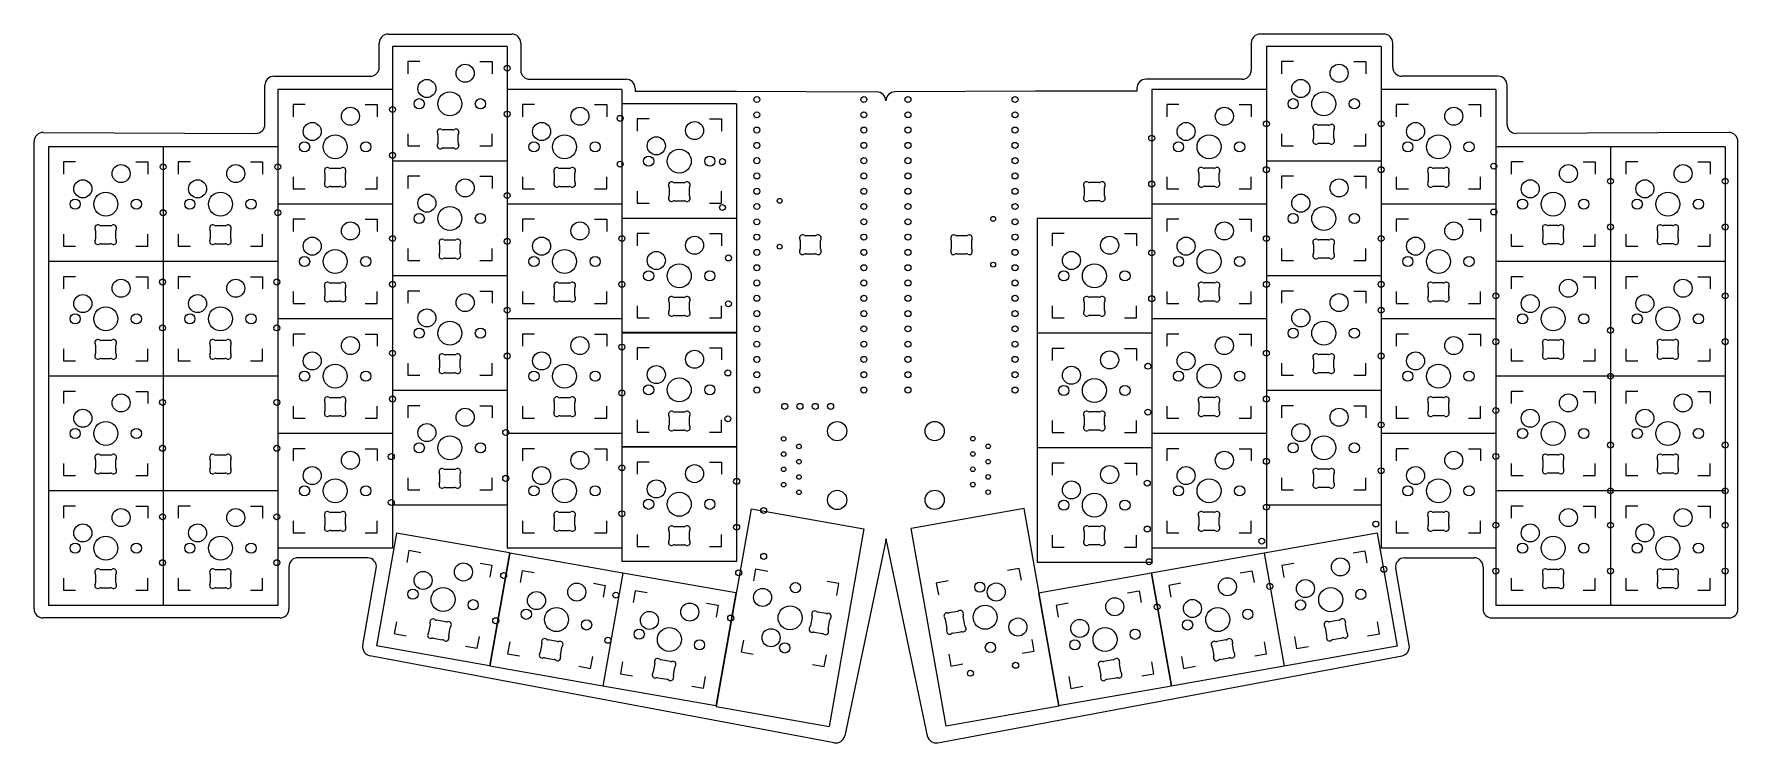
# Model space of a CAD drawing. Extents: x -129 to 154, y -90 to 28.
import ezdxf

# ---------------------------------------------------------------- set-up
doc = ezdxf.new("R2010")
doc.units = 0
doc.layers.add('BLACK', color=7, linetype='CONTINUOUS')

msp = doc.modelspace()

# ---------------------------------------------------------------- linework, layer by layer
at = {"layer": 'BLACK', "linetype": 'CONTINUOUS'}
for p, q in [((-72.149999, 22.305), (-72.15, 26.305001)), ((-70.65, 27.805), (-50.15, 27.805)), ((-69.95, 25.7488), (-69.95, 6.6988)), ((-50.9, 25.7488), (-69.95, 25.7488)), ((-50.9, 25.7488), (-50.9, 6.6988)), ((-48.65, 26.305), (-48.65, 21.805001)), ((72.675, 26.305), (72.675, 21.805001)), ((94.675, 27.805), (74.175, 27.805)), ((75.193749, 25.74875), (75.193749, 6.69875)), ((94.243749, 25.74875), (75.193749, 25.74875)), ((94.243749, 25.74875), (94.243749, 6.69875)), ((96.175, 22.305001), (96.175, 26.305001)), ((-67.425, 23.2238), (-67.425, 21.223799)), ((-65.424999, 23.2238), (-67.425, 23.2238)), ((-55.425001, 23.2238), (-53.425, 23.2238)), ((-53.425, 23.2238), (-53.425, 21.223799)), ((77.718749, 23.22375), (77.718749, 21.223749)), ((79.71875, 23.22375), (77.718749, 23.22375)), ((89.718748, 23.22375), (91.718749, 23.22375)), ((91.718749, 23.22375), (91.718749, 21.223749)), ((-89.65, 20.805), (-73.649999, 20.805)), ((-47.149999, 20.305), (-31.15, 20.305)), ((71.174999, 20.305), (55.175, 20.305)), ((113.674999, 20.805), (97.674999, 20.805001)), ((-91.149999, 12.811127), (-91.149999, 19.305001)), ((-88.999999, 18.605), (-88.999999, -0.445)), ((-69.949999, 18.605), (-88.999999, 18.605)), ((-69.949999, 18.605), (-69.949999, -0.445)), ((-50.9, 18.605), (-50.9, -0.445)), ((-31.85, 18.605), (-50.9, 18.605)), ((-31.85, 18.605), (-31.85, -0.445)), ((-29.65, 18.805), (-29.65, 18.305)), ((-29.65, 18.305), (-12.809068, 18.305)), ((-12.809068, 18.305), (10.452508, 18.205112)), ((36.815932, 18.30511), (13.530635, 18.205112)), ((53.674999, 18.305), (36.834068, 18.305)), ((53.675, 18.805), (53.674999, 18.305)), ((56.143749, 18.605), (56.143749, -0.445)), ((75.193749, 18.605), (56.143749, 18.605)), ((75.193749, 18.605), (75.193749, -0.445)), ((94.243749, 18.605), (94.243749, -0.445)), ((113.293749, 18.605), (94.243749, 18.605)), ((113.293749, 18.605), (113.293749, -0.445)), ((115.174999, 12.811127), (115.174999, 19.305001)), ((-86.474999, 16.08), (-86.474999, 14.079999)), ((-84.474998, 16.08), (-86.474999, 16.08)), ((-74.475, 16.08), (-72.474999, 16.08)), ((-72.474999, 16.08), (-72.474999, 14.079999)), ((-48.375, 16.08), (-48.375, 14.079999)), ((-46.374999, 16.08), (-48.375, 16.08)), ((-36.375001, 16.08), (-34.375, 16.08)), ((-34.375, 16.08), (-34.375, 14.079999)), ((-31.849999, 16.223801), (-31.849999, -2.826199)), ((-12.799999, 16.223801), (-31.849999, 16.223801)), ((-12.799999, 16.223801), (-12.799999, -2.826199)), ((58.668749, 16.08), (58.668749, 14.079999)), ((60.66875, 16.08), (58.668749, 16.08)), ((70.668748, 16.08), (72.668749, 16.08)), ((72.668749, 16.08), (72.668749, 14.079999)), ((96.768749, 16.08), (96.768749, 14.079999)), ((98.76875, 16.08), (96.768749, 16.08)), ((108.768748, 16.08), (110.768749, 16.08)), ((110.768749, 16.08), (110.768749, 14.079999)), ((-127.975136, 11.455112), (-92.656114, 11.311139)), ((-59.924346, 11.8938), (-61.513251, 11.8938)), ((-29.324999, 13.698801), (-29.324999, 11.6988)), ((-27.324998, 13.698801), (-29.324999, 13.698801)), ((-17.325, 13.698801), (-15.324999, 13.698801)), ((-15.324999, 13.698801), (-15.324999, 11.6988)), ((83.01875, 11.866592), (83.01875, 10.460908)), ((85.513201, 12.66375), (83.924297, 12.66375)), ((86.418748, 10.460908), (86.418748, 11.866592)), ((152.000135, 11.455112), (116.681113, 11.311139)), ((-129.48125, -67.695), (-129.481249, 9.955123)), ((-127.1, 9.08), (-127.1, -9.97)), ((-108.05, 9.08), (-127.1, 9.08)), ((-108.05, 9.08), (-108.05, -9.97)), ((-108.05, 9.08), (-108.05, -9.97)), ((-89, 9.08), (-108.05, 9.08)), ((-89, 9.08), (-89, -9.97)), ((-67.425, 11.223801), (-67.425, 9.2238)), ((-67.425, 9.2238), (-65.424999, 9.2238)), ((-62.418798, 11.096643), (-62.418798, 9.690959)), ((-61.513251, 8.893801), (-59.924347, 8.893801)), ((-59.0188, 9.690959), (-59.0188, 11.096643)), ((-55.425001, 9.2238), (-53.425, 9.2238)), ((-53.425, 9.2238), (-53.425, 11.223801)), ((77.718749, 11.223751), (77.718749, 9.22375)), ((77.718749, 9.22375), (79.71875, 9.22375)), ((83.924296, 9.663751), (85.513201, 9.663751)), ((89.718748, 9.22375), (91.718749, 9.22375)), ((91.718749, 9.22375), (91.718749, 11.223751)), ((113.29375, 9.08), (113.29375, -9.97)), ((132.34375, 9.08), (113.29375, 9.08)), ((132.34375, 9.08), (132.34375, -9.97)), ((132.34375, 9.08), (132.34375, -9.97)), ((151.39375, 9.08), (132.34375, 9.08)), ((151.39375, 9.08), (151.39375, -9.97)), ((153.506249, -67.695), (153.506249, 9.955123)), ((-124.575, 6.555), (-124.575, 4.554999)), ((-122.574999, 6.555), (-124.575, 6.555)), ((-112.575001, 6.555), (-110.575, 6.555)), ((-110.575, 6.555), (-110.575, 4.554999)), ((-105.525, 6.555), (-105.525, 4.554999)), ((-103.524999, 6.555), (-105.525, 6.555)), ((-93.525001, 6.555), (-91.525, 6.555)), ((-91.525, 6.555), (-91.525, 4.554999)), ((-69.95, 6.698801), (-69.95, -12.351199)), ((-50.9, 6.698801), (-69.95, 6.698801)), ((-50.9, 6.6988), (-69.95, 6.6988)), ((-50.9, 6.698801), (-50.9, -12.351199)), ((75.193749, 6.69875), (75.193749, -12.35125)), ((94.243749, 6.69875), (75.193749, 6.69875)), ((94.243749, 6.69875), (75.193749, 6.69875)), ((94.243749, 6.69875), (94.243749, -12.35125)), ((115.81875, 6.555), (115.81875, 4.554999)), ((117.818751, 6.555), (115.81875, 6.555)), ((127.818749, 6.555), (129.81875, 6.555)), ((129.81875, 6.555), (129.81875, 4.554999)), ((134.86875, 6.555), (134.86875, 4.554999)), ((136.868751, 6.555), (134.86875, 6.555)), ((146.868749, 6.555), (148.86875, 6.555)), ((148.86875, 6.555), (148.86875, 4.554999)), ((-86.474999, 4.080001), (-86.474999, 2.08)), ((-81.174999, 4.702843), (-81.174999, 3.297159)), ((-78.680547, 5.5), (-80.269452, 5.5)), ((-77.775001, 3.297159), (-77.775001, 4.702843)), ((-72.474999, 2.08), (-72.474999, 4.080001)), ((-67.425, 4.173801), (-67.425, 2.1738)), ((-65.424999, 4.173801), (-67.425, 4.173801)), ((-55.425001, 4.173801), (-53.425, 4.173801)), ((-53.425, 4.173801), (-53.425, 2.1738)), ((-48.375, 4.080001), (-48.375, 2.08)), ((-43.074999, 4.702844), (-43.074999, 3.29716)), ((-40.580547, 5.500001), (-42.169452, 5.500001)), ((-39.675001, 3.29716), (-39.675001, 4.702844)), ((-34.375, 2.08), (-34.375, 4.080001)), ((-21.530547, 3.1188), (-23.119452, 3.1188)), ((47.413202, 3.13875), (45.824298, 3.13875)), ((58.668749, 4.080001), (58.668749, 2.08)), ((63.96875, 4.722842), (63.96875, 3.317158)), ((66.463201, 5.52), (64.874297, 5.52)), ((67.368748, 3.317158), (67.368748, 4.722842)), ((72.668749, 2.08), (72.668749, 4.080001)), ((77.718749, 4.17375), (77.718749, 2.173749)), ((79.71875, 4.17375), (77.718749, 4.17375)), ((89.718748, 4.17375), (91.718749, 4.17375)), ((91.718749, 4.17375), (91.718749, 2.173749)), ((96.768749, 4.080001), (96.768749, 2.08)), ((102.068751, 4.722841), (102.068751, 3.317157)), ((104.563202, 5.519999), (102.974298, 5.519999)), ((105.468749, 3.317157), (105.468749, 4.722841)), ((110.768749, 2.08), (110.768749, 4.080001)), ((-86.474999, 2.08), (-84.474998, 2.08)), ((-80.269452, 2.500001), (-78.680548, 2.500001)), ((-74.475, 2.08), (-72.474999, 2.08)), ((-48.375, 2.08), (-46.374999, 2.08)), ((-42.169452, 2.500002), (-40.580548, 2.500002)), ((-36.375001, 2.08), (-34.375, 2.08)), ((-29.324999, 1.698802), (-29.324999, -0.301199)), ((-24.024999, 2.321643), (-24.024999, 0.915959)), ((-23.119452, 0.118801), (-21.530548, 0.118801)), ((-20.625001, 0.915959), (-20.625001, 2.321643)), ((-15.324999, -0.301199), (-15.324999, 1.698802)), ((44.918751, 2.341592), (44.918751, 0.935908)), ((45.824297, 0.138751), (47.413202, 0.138751)), ((48.318749, 0.935908), (48.318749, 2.341592)), ((58.668749, 2.08), (60.66875, 2.08)), ((64.874296, 2.520001), (66.463201, 2.520001)), ((70.668748, 2.08), (72.668749, 2.08)), ((96.768749, 2.08), (98.76875, 2.08)), ((102.974297, 2.52), (104.563202, 2.52)), ((108.768748, 2.08), (110.768749, 2.08)), ((-89, -0.445), (-89, -19.495)), ((-69.95, -0.445), (-89, -0.445)), ((-69.949999, -0.445), (-88.999999, -0.445)), ((-69.95, -0.445), (-69.95, -19.495)), ((-50.9, -0.444999), (-50.9, -19.494999)), ((-31.85, -0.444999), (-50.9, -0.444999)), ((-31.85, -0.445), (-50.9, -0.445)), ((-31.85, -0.444999), (-31.85, -19.494999)), ((-31.85, -2.8262), (-31.85, -21.8762)), ((-12.8, -2.8262), (-31.85, -2.8262)), ((-12.799999, -2.826199), (-31.849999, -2.826199)), ((-29.324999, -0.301199), (-27.324998, -0.301199)), ((-17.325, -0.301199), (-15.324999, -0.301199)), ((-12.8, -2.8262), (-12.8, -21.8762)), ((37.09375, -2.826249), (37.09375, -21.876249)), ((56.14375, -2.826249), (37.09375, -2.826249)), ((56.143749, -0.444999), (56.143749, -19.494999)), ((75.193749, -0.444999), (56.143749, -0.444999)), ((75.193749, -0.445), (56.143749, -0.445)), ((56.14375, -2.826249), (56.14375, -21.876249)), ((75.193749, -0.444999), (75.193749, -19.494999)), ((113.293749, -0.445), (94.243749, -0.445)), ((94.24375, -0.445), (94.24375, -19.495)), ((113.29375, -0.445), (94.24375, -0.445)), ((113.29375, -0.445), (113.29375, -19.495)), ((-124.575, -5.444999), (-124.575, -7.445)), ((-119.274998, -4.822157), (-119.274998, -6.227841)), ((-116.780546, -4.025), (-118.369451, -4.025)), ((-115.875, -6.227841), (-115.875, -4.822157)), ((-110.575, -7.445), (-110.575, -5.444999)), ((-105.525, -5.444999), (-105.525, -7.445)), ((-100.224998, -4.822157), (-100.224998, -6.227841)), ((-97.730546, -4.025), (-99.319451, -4.025)), ((-96.825, -6.227841), (-96.825, -4.822157)), ((-91.525, -7.445), (-91.525, -5.444999)), ((-86.475, -2.97), (-86.475, -4.970001)), ((-84.474999, -2.97), (-86.475, -2.97)), ((-74.475001, -2.97), (-72.475, -2.97)), ((-72.475, -2.97), (-72.475, -4.970001)), ((-48.375, -2.969999), (-48.375, -4.97)), ((-46.374999, -2.969999), (-48.375, -2.969999)), ((-36.375001, -2.969999), (-34.375, -2.969999)), ((-34.375, -2.969999), (-34.375, -4.97)), ((-29.325, -5.3512), (-29.325, -7.351201)), ((-27.324999, -5.3512), (-29.325, -5.3512)), ((-17.325001, -5.3512), (-15.325, -5.3512)), ((-15.325, -5.3512), (-15.325, -7.351201)), ((39.61875, -5.351249), (39.61875, -7.35125)), ((41.618751, -5.351249), (39.61875, -5.351249)), ((51.618749, -5.351249), (53.61875, -5.351249)), ((53.61875, -5.351249), (53.61875, -7.35125)), ((58.668749, -2.969999), (58.668749, -4.97)), ((60.66875, -2.969999), (58.668749, -2.969999)), ((70.668748, -2.969999), (72.668749, -2.969999)), ((72.668749, -2.969999), (72.668749, -4.97)), ((96.76875, -2.97), (96.76875, -4.970001)), ((98.768751, -2.97), (96.76875, -2.97)), ((108.768749, -2.97), (110.76875, -2.97)), ((110.76875, -2.97), (110.76875, -4.970001)), ((115.81875, -5.444999), (115.81875, -7.445)), ((121.11875, -4.802159), (121.11875, -6.207843)), ((123.613201, -4.005001), (122.024297, -4.005001)), ((124.518748, -6.207843), (124.518748, -4.802159)), ((129.81875, -7.445), (129.81875, -5.444999)), ((134.86875, -5.444999), (134.86875, -7.445)), ((140.16875, -4.802159), (140.16875, -6.207843)), ((142.663201, -4.005001), (141.074297, -4.005001)), ((143.568748, -6.207843), (143.568748, -4.802159)), ((148.86875, -7.445), (148.86875, -5.444999)), ((-124.575, -7.445), (-122.574999, -7.445)), ((-118.369451, -7.024999), (-116.780547, -7.024999)), ((-112.575001, -7.445), (-110.575, -7.445)), ((-105.525, -7.445), (-103.524999, -7.445)), ((-99.319451, -7.024999), (-97.730547, -7.024999)), ((-93.525001, -7.445), (-91.525, -7.445)), ((-67.425, -7.826198), (-67.425, -9.826199)), ((-62.124998, -7.203358), (-62.124998, -8.609042)), ((-59.630547, -6.4062), (-61.219451, -6.4062)), ((-58.725, -8.609042), (-58.725, -7.203358)), ((-53.425, -9.826199), (-53.425, -7.826198)), ((-2.249999, -6.492159), (-2.249999, -7.897843)), ((0.244452, -5.695001), (-1.344452, -5.695001)), ((1.149999, -7.897843), (1.149999, -6.492159)), ((22.852501, -6.492157), (22.852501, -7.897841)), ((25.346952, -5.695), (23.758047, -5.695)), ((26.252499, -7.897841), (26.252499, -6.492157)), ((77.718749, -7.826249), (77.718749, -9.82625)), ((83.018751, -7.183407), (83.018751, -8.589091)), ((85.513203, -6.38625), (83.924298, -6.38625)), ((86.418749, -8.589091), (86.418749, -7.183407)), ((91.718749, -9.82625), (91.718749, -7.826249)), ((115.81875, -7.445), (117.818751, -7.445)), ((122.024296, -7.005), (123.613201, -7.005)), ((127.818749, -7.445), (129.81875, -7.445)), ((134.86875, -7.445), (136.868751, -7.445)), ((141.074296, -7.005), (142.663201, -7.005)), ((146.868749, -7.445), (148.86875, -7.445)), ((-127.1, -9.969999), (-127.1, -29.019999)), ((-108.05, -9.969999), (-127.1, -9.969999)), ((-108.05, -9.97), (-127.1, -9.97)), ((-108.05, -9.969999), (-108.05, -29.019999)), ((-89, -9.97), (-108.05, -9.97)), ((-108.049999, -9.97), (-108.049999, -29.02)), ((-88.999999, -9.97), (-108.049999, -9.97)), ((-88.999999, -9.97), (-88.999999, -29.02)), ((-67.425, -9.826199), (-65.424999, -9.826199)), ((-61.219452, -9.406199), (-59.630547, -9.406199)), ((-55.425001, -9.826199), (-53.425, -9.826199)), ((-1.344452, -8.695), (0.244453, -8.695)), ((23.758048, -8.694999), (25.346952, -8.694999)), ((77.718749, -9.82625), (79.71875, -9.82625)), ((83.924298, -9.386249), (85.513202, -9.386249)), ((89.718748, -9.82625), (91.718749, -9.82625)), ((113.293749, -9.97), (113.293749, -29.02)), ((132.343749, -9.97), (113.293749, -9.97)), ((132.34375, -9.97), (113.29375, -9.97)), ((132.343749, -9.97), (132.343749, -29.02)), ((132.34375, -9.969999), (132.34375, -29.019999)), ((151.39375, -9.969999), (132.34375, -9.969999)), ((151.39375, -9.97), (132.34375, -9.97)), ((151.39375, -9.969999), (151.39375, -29.019999)), ((-124.575, -12.494999), (-124.575, -14.495)), ((-122.574999, -12.494999), (-124.575, -12.494999)), ((-112.575001, -12.494999), (-110.575, -12.494999)), ((-110.575, -12.494999), (-110.575, -14.495)), ((-105.524999, -12.495), (-105.524999, -14.495001)), ((-103.524998, -12.495), (-105.524999, -12.495)), ((-93.525, -12.495), (-91.524999, -12.495)), ((-91.524999, -12.495), (-91.524999, -14.495001)), ((-78.680548, -13.550001), (-80.269452, -13.550001)), ((-50.9, -12.351199), (-69.95, -12.351199)), ((-69.949999, -12.3512), (-69.949999, -31.4012)), ((-50.899999, -12.3512), (-69.949999, -12.3512)), ((-50.899999, -12.3512), (-50.899999, -31.4012)), ((-40.580548, -13.550001), (-42.169452, -13.550001)), ((66.463202, -13.529999), (64.874297, -13.529999)), ((75.193749, -12.351249), (75.193749, -31.401249)), ((94.243749, -12.351249), (75.193749, -12.351249)), ((94.243749, -12.35125), (75.193749, -12.35125)), ((94.243749, -12.351249), (94.243749, -31.401249)), ((104.563203, -13.53), (102.974298, -13.53)), ((115.818749, -12.495), (115.818749, -14.495001)), ((117.81875, -12.495), (115.818749, -12.495)), ((127.818748, -12.495), (129.818749, -12.495)), ((129.818749, -12.495), (129.818749, -14.495001)), ((134.86875, -12.494999), (134.86875, -14.495)), ((136.868751, -12.494999), (134.86875, -12.494999)), ((146.868749, -12.494999), (148.86875, -12.494999)), ((148.86875, -12.494999), (148.86875, -14.495)), ((-86.475, -14.969999), (-86.475, -16.97)), ((-86.475, -16.97), (-84.474999, -16.97)), ((-81.174999, -14.347159), (-81.174999, -15.752843)), ((-80.269453, -16.55), (-78.680548, -16.55)), ((-77.775001, -15.752843), (-77.775001, -14.347159)), ((-74.475001, -16.97), (-72.475, -16.97)), ((-72.475, -16.97), (-72.475, -14.969999)), ((-67.424999, -14.8762), (-67.424999, -16.876201)), ((-65.424998, -14.8762), (-67.424999, -14.8762)), ((-55.425, -14.8762), (-53.424999, -14.8762)), ((-53.424999, -14.8762), (-53.424999, -16.876201)), ((-48.375, -14.969998), (-48.375, -16.969999)), ((-48.375, -16.969999), (-46.374999, -16.969999)), ((-43.074999, -14.347159), (-43.074999, -15.752843)), ((-42.169453, -16.55), (-40.580548, -16.55)), ((-39.675001, -15.752843), (-39.675001, -14.347159)), ((-36.375001, -16.969999), (-34.375, -16.969999)), ((-34.375, -16.969999), (-34.375, -14.969998)), ((-24.024999, -16.728358), (-24.024999, -18.134042)), ((-21.530548, -15.9312), (-23.119452, -15.9312)), ((-20.625001, -18.134042), (-20.625001, -16.728358)), ((44.91875, -16.708407), (44.91875, -18.114091)), ((47.413202, -15.91125), (45.824297, -15.91125)), ((48.318748, -18.114091), (48.318748, -16.708407)), ((58.668749, -14.969998), (58.668749, -16.969999)), ((58.668749, -16.969999), (60.66875, -16.969999)), ((63.96875, -14.327156), (63.96875, -15.73284)), ((64.874297, -16.529998), (66.463201, -16.529998)), ((67.368748, -15.73284), (67.368748, -14.327156)), ((70.668748, -16.969999), (72.668749, -16.969999)), ((72.668749, -16.969999), (72.668749, -14.969998)), ((77.718749, -14.876249), (77.718749, -16.87625)), ((79.71875, -14.876249), (77.718749, -14.876249)), ((89.718748, -14.876249), (91.718749, -14.876249)), ((91.718749, -14.876249), (91.718749, -16.87625)), ((96.76875, -14.969999), (96.76875, -16.97)), ((96.76875, -16.97), (98.768751, -16.97)), ((102.068751, -14.327157), (102.068751, -15.732841)), ((102.974298, -16.529999), (104.563202, -16.529999)), ((105.468749, -15.732841), (105.468749, -14.327157)), ((108.768749, -16.97), (110.76875, -16.97)), ((110.76875, -16.97), (110.76875, -14.969999)), ((-69.95, -19.495), (-89, -19.495)), ((-89, -19.495), (-89, -38.545)), ((-69.95, -19.495), (-89, -19.495)), ((-69.95, -19.495), (-69.95, -38.545)), ((-50.9, -19.494999), (-50.9, -38.544999)), ((-31.85, -19.494999), (-50.9, -19.494999)), ((-31.85, -19.494999), (-50.9, -19.494999)), ((-31.85, -19.494999), (-31.85, -38.544999)), ((-29.325, -17.351199), (-29.325, -19.3512)), ((-29.325, -19.3512), (-27.324999, -19.3512)), ((-23.119453, -18.931199), (-21.530548, -18.931199)), ((-17.325001, -19.3512), (-15.325, -19.3512)), ((-15.325, -19.3512), (-15.325, -17.351199)), ((39.61875, -17.351248), (39.61875, -19.351249)), ((39.61875, -19.351249), (41.618751, -19.351249)), ((45.824297, -18.911249), (47.413201, -18.911249)), ((51.618749, -19.351249), (53.61875, -19.351249)), ((53.61875, -19.351249), (53.61875, -17.351248)), ((56.143749, -19.494999), (56.143749, -38.544999)), ((75.193749, -19.494999), (56.143749, -19.494999)), ((75.193749, -19.494999), (56.143749, -19.494999)), ((75.193749, -19.494999), (75.193749, -38.544999)), ((94.24375, -19.495), (94.24375, -38.545)), ((113.29375, -19.495), (94.24375, -19.495)), ((113.29375, -19.495), (94.24375, -19.495)), ((113.29375, -19.495), (113.29375, -38.545)), ((-86.475, -22.02), (-86.475, -24.020001)), ((-84.474999, -22.02), (-86.475, -22.02)), ((-74.475001, -22.02), (-72.475, -22.02)), ((-72.475, -22.02), (-72.475, -24.020001)), ((-48.375, -22.019999), (-48.375, -24.02)), ((-46.374999, -22.019999), (-48.375, -22.019999)), ((-36.375001, -22.019999), (-34.375, -22.019999)), ((-34.375, -22.019999), (-34.375, -24.02)), ((-31.85, -21.7763), (-31.85, -40.8263)), ((-12.8, -21.7763), (-31.85, -21.7763)), ((-12.8, -21.8762), (-31.85, -21.8762)), ((-12.8, -21.7763), (-12.8, -40.8263)), ((56.14375, -21.876249), (37.09375, -21.876249)), ((37.09375, -21.876249), (37.09375, -40.926249)), ((56.14375, -21.876249), (37.09375, -21.876249)), ((56.14375, -21.876249), (56.14375, -40.926249)), ((58.668749, -22.019999), (58.668749, -24.02)), ((60.66875, -22.019999), (58.668749, -22.019999)), ((70.668748, -22.019999), (72.668749, -22.019999)), ((72.668749, -22.019999), (72.668749, -24.02)), ((96.76875, -22.02), (96.76875, -24.020001)), ((98.768751, -22.02), (96.76875, -22.02)), ((108.768749, -22.02), (110.76875, -22.02)), ((110.76875, -22.02), (110.76875, -24.020001)), ((-124.575, -24.494998), (-124.575, -26.494999)), ((-119.274998, -23.872158), (-119.274998, -25.277842)), ((-116.780547, -23.075), (-118.369451, -23.075)), ((-115.875, -25.277842), (-115.875, -23.872158)), ((-110.575, -26.494999), (-110.575, -24.494998)), ((-105.524999, -24.494999), (-105.524999, -26.495)), ((-100.224998, -23.872158), (-100.224998, -25.277842)), ((-97.730547, -23.075), (-99.319451, -23.075)), ((-96.825, -25.277842), (-96.825, -23.872158)), ((-91.524999, -26.495), (-91.524999, -24.494999)), ((-59.630547, -25.4562), (-61.219452, -25.4562)), ((-29.325, -24.3013), (-29.325, -26.301301)), ((-27.324999, -24.3013), (-29.325, -24.3013)), ((-17.325001, -24.3013), (-15.325, -24.3013)), ((-15.325, -24.3013), (-15.325, -26.301301)), ((39.61875, -24.401249), (39.61875, -26.40125)), ((41.618751, -24.401249), (39.61875, -24.401249)), ((51.618749, -24.401249), (53.61875, -24.401249)), ((53.61875, -24.401249), (53.61875, -26.40125)), ((85.513202, -25.436251), (83.924298, -25.436251)), ((115.818749, -24.494999), (115.818749, -26.495)), ((121.11875, -23.852157), (121.11875, -25.257841)), ((123.613202, -23.055), (122.024297, -23.055)), ((124.518748, -25.257841), (124.518748, -23.852157)), ((129.818749, -26.495), (129.818749, -24.494999)), ((134.86875, -24.494998), (134.86875, -26.494999)), ((140.16875, -23.852157), (140.16875, -25.257841)), ((142.663202, -23.055), (141.074297, -23.055)), ((143.568748, -25.257841), (143.568748, -23.852157)), ((148.86875, -26.494999), (148.86875, -24.494998)), ((-124.575, -26.494999), (-122.574999, -26.494999)), ((-118.369452, -26.074999), (-116.780547, -26.074999)), ((-112.575001, -26.494999), (-110.575, -26.494999)), ((-105.524999, -26.495), (-103.524998, -26.495)), ((-99.319452, -26.074999), (-97.730547, -26.074999)), ((-93.525, -26.495), (-91.524999, -26.495)), ((-67.424999, -26.876199), (-67.424999, -28.8762)), ((-62.124999, -26.253357), (-62.124999, -27.659041)), ((-58.725001, -27.659041), (-58.725001, -26.253357)), ((-53.424999, -28.8762), (-53.424999, -26.876199)), ((77.718749, -26.876248), (77.718749, -28.876249)), ((83.018751, -26.233409), (83.018751, -27.639093)), ((86.418749, -27.639093), (86.418749, -26.233409)), ((91.718749, -28.876249), (91.718749, -26.876248)), ((115.818749, -26.495), (117.81875, -26.495)), ((122.024297, -26.054999), (123.613201, -26.054999)), ((127.818748, -26.495), (129.818749, -26.495)), ((134.86875, -26.494999), (136.868751, -26.494999)), ((141.074297, -26.054999), (142.663201, -26.054999)), ((146.868749, -26.494999), (148.86875, -26.494999)), ((-108.05, -29.019999), (-127.1, -29.019999)), ((-127.099999, -29.02), (-127.099999, -48.07)), ((-108.049999, -29.02), (-127.099999, -29.02)), ((-88.999999, -29.02), (-108.049999, -29.02)), ((-108.049999, -29.02), (-108.049999, -48.07)), ((-67.424999, -28.8762), (-65.424998, -28.8762)), ((-61.219452, -28.456199), (-59.630548, -28.456199)), ((-55.425, -28.8762), (-53.424999, -28.8762)), ((77.718749, -28.876249), (79.71875, -28.876249)), ((83.924297, -28.43625), (85.513202, -28.43625)), ((89.718748, -28.876249), (91.718749, -28.876249)), ((113.293749, -29.02), (113.293749, -48.07)), ((132.343749, -29.02), (113.293749, -29.02)), ((132.343749, -29.02), (113.293749, -29.02)), ((132.343749, -29.02), (132.343749, -48.07)), ((151.393749, -29.02), (132.343749, -29.02)), ((132.343749, -29.02), (132.343749, -48.07)), ((151.39375, -29.019999), (132.34375, -29.019999)), ((151.393749, -29.02), (151.393749, -48.07)), ((-124.574999, -31.545), (-124.574999, -33.545001)), ((-122.574998, -31.545), (-124.574999, -31.545)), ((-112.575, -31.545), (-110.574999, -31.545)), ((-110.574999, -31.545), (-110.574999, -33.545001)), ((-81.174999, -33.397156), (-81.174999, -34.80284)), ((-78.680547, -32.599999), (-80.269452, -32.599999)), ((-77.775001, -34.80284), (-77.775001, -33.397156)), ((-50.899999, -31.4012), (-69.949999, -31.4012)), ((-69.949999, -31.4012), (-69.949999, -50.4512)), ((-50.899999, -31.4012), (-69.949999, -31.4012)), ((-67.424999, -33.9262), (-67.424999, -35.926201)), ((-65.424998, -33.9262), (-67.424999, -33.9262)), ((-55.425, -33.9262), (-53.424999, -33.9262)), ((-53.424999, -33.9262), (-53.424999, -35.926201)), ((-50.899999, -31.4012), (-50.899999, -50.4512)), ((-43.074999, -33.397157), (-43.074999, -34.802841)), ((-40.580547, -32.6), (-42.169452, -32.6)), ((-39.675001, -34.802841), (-39.675001, -33.397157)), ((63.96875, -33.377159), (63.96875, -34.782843)), ((66.463201, -32.580001), (64.874297, -32.580001)), ((67.368748, -34.782843), (67.368748, -33.377159)), ((94.243749, -31.401249), (75.193749, -31.401249)), ((75.19375, -31.40125), (75.19375, -50.45125)), ((94.24375, -31.40125), (75.19375, -31.40125)), ((77.71875, -33.92625), (77.71875, -35.926251)), ((79.718751, -33.92625), (77.71875, -33.92625)), ((89.718749, -33.92625), (91.71875, -33.92625)), ((91.71875, -33.92625), (91.71875, -35.926251)), ((94.24375, -31.40125), (94.24375, -50.45125)), ((102.068751, -33.377158), (102.068751, -34.782842)), ((104.563202, -32.58), (102.974298, -32.58)), ((105.468749, -34.782842), (105.468749, -33.377158)), ((115.818749, -31.545), (115.818749, -33.545001)), ((117.81875, -31.545), (115.818749, -31.545)), ((127.818748, -31.545), (129.818749, -31.545)), ((129.818749, -31.545), (129.818749, -33.545001)), ((134.868749, -31.545), (134.868749, -33.545001)), ((136.86875, -31.545), (134.868749, -31.545)), ((146.868748, -31.545), (148.868749, -31.545)), ((148.868749, -31.545), (148.868749, -33.545001)), ((-86.475, -34.019999), (-86.475, -36.02)), ((-86.475, -36.02), (-84.474999, -36.02)), ((-80.269452, -35.599998), (-78.680548, -35.599998)), ((-74.475001, -36.02), (-72.475, -36.02)), ((-72.475, -36.02), (-72.475, -34.019999)), ((-48.375, -34.019998), (-48.375, -36.019999)), ((-48.375, -36.019999), (-46.374999, -36.019999)), ((-42.169452, -35.599999), (-40.580548, -35.599999)), ((-36.375001, -36.019999), (-34.375, -36.019999)), ((-34.375, -36.019999), (-34.375, -34.019998)), ((-29.325, -36.301299), (-29.325, -38.3013)), ((-24.024998, -35.778357), (-24.024998, -37.184041)), ((-21.530546, -34.9812), (-23.119451, -34.9812)), ((-20.625, -37.184041), (-20.625, -35.778357)), ((-15.325, -38.3013), (-15.325, -36.301299)), ((39.61875, -36.401248), (39.61875, -38.401249)), ((44.91875, -35.758408), (44.91875, -37.164092)), ((47.413201, -34.96125), (45.824297, -34.96125)), ((48.318748, -37.164092), (48.318748, -35.758408)), ((53.61875, -38.401249), (53.61875, -36.401248)), ((58.668749, -34.019998), (58.668749, -36.019999)), ((58.668749, -36.019999), (60.66875, -36.019999)), ((64.874296, -35.58), (66.463201, -35.58)), ((70.668748, -36.019999), (72.668749, -36.019999)), ((72.668749, -36.019999), (72.668749, -34.019998)), ((96.76875, -34.019999), (96.76875, -36.02)), ((96.76875, -36.02), (98.768751, -36.02)), ((102.974297, -35.579999), (104.563202, -35.579999)), ((108.768749, -36.02), (110.76875, -36.02)), ((110.76875, -36.02), (110.76875, -34.019999)), ((-89, -38.545), (-89, -57.595)), ((-69.95, -38.545), (-89, -38.545)), ((-69.95, -38.545), (-89, -38.545)), ((-69.95, -38.545), (-69.95, -57.595)), ((-31.85, -38.544999), (-50.9, -38.544999)), ((-50.9, -38.545), (-50.9, -57.595)), ((-31.85, -38.545), (-50.9, -38.545)), ((-31.85, -38.545), (-31.85, -57.595)), ((-29.325, -38.3013), (-27.324999, -38.3013)), ((-23.119451, -37.981199), (-21.530547, -37.981199)), ((-17.325001, -38.3013), (-15.325, -38.3013)), ((39.61875, -38.401249), (41.618751, -38.401249)), ((45.824296, -37.961249), (47.413201, -37.961249)), ((51.618749, -38.401249), (53.61875, -38.401249)), ((75.193749, -38.544999), (56.143749, -38.544999)), ((56.14375, -38.545), (56.14375, -57.595)), ((75.19375, -38.545), (56.14375, -38.545)), ((75.19375, -38.545), (75.19375, -57.595)), ((113.29375, -38.545), (94.24375, -38.545)), ((94.24375, -38.545), (94.24375, -57.595)), ((113.29375, -38.545), (94.24375, -38.545)), ((113.29375, -38.545), (113.29375, -57.595)), ((-116.780547, -42.125), (-118.369452, -42.125)), ((-97.730546, -42.124999), (-99.319451, -42.124999)), ((-86.475, -41.07), (-86.475, -43.070001)), ((-84.474999, -41.07), (-86.475, -41.07)), ((-74.475001, -41.07), (-72.475, -41.07)), ((-72.475, -41.07), (-72.475, -43.070001)), ((-48.375, -41.07), (-48.375, -43.070001)), ((-46.374999, -41.07), (-48.375, -41.07)), ((-36.375001, -41.07), (-34.375, -41.07)), ((-34.375, -41.07), (-34.375, -43.070001)), ((-31.85, -40.7763), (-31.85, -59.8263)), ((-12.8, -40.7763), (-31.85, -40.7763)), ((-12.8, -40.8263), (-31.85, -40.8263)), ((-12.8, -40.7763), (-12.8, -59.8263)), ((37.093749, -40.92625), (37.093749, -59.97625)), ((56.143749, -40.92625), (37.093749, -40.92625)), ((56.14375, -40.926249), (37.09375, -40.926249)), ((56.143749, -40.92625), (56.143749, -59.97625)), ((58.66875, -41.07), (58.66875, -43.070001)), ((60.668751, -41.07), (58.66875, -41.07)), ((70.668749, -41.07), (72.66875, -41.07)), ((72.66875, -41.07), (72.66875, -43.070001)), ((96.76875, -41.07), (96.76875, -43.070001)), ((98.768751, -41.07), (96.76875, -41.07)), ((108.768749, -41.07), (110.76875, -41.07)), ((110.76875, -41.07), (110.76875, -43.070001)), ((123.613201, -42.105), (122.024297, -42.105)), ((142.663201, -42.105), (141.074297, -42.105)), ((-124.574999, -43.544999), (-124.574999, -45.545)), ((-119.274999, -42.922157), (-119.274999, -44.327841)), ((-118.369452, -45.124999), (-116.780548, -45.124999)), ((-115.875001, -44.327841), (-115.875001, -42.922157)), ((-110.574999, -45.545), (-110.574999, -43.544999)), ((-100.224998, -42.922156), (-100.224998, -44.32784)), ((-99.319451, -45.124998), (-97.730547, -45.124998)), ((-96.825, -44.32784), (-96.825, -42.922156)), ((-59.630548, -44.506201), (-61.219452, -44.506201)), ((-29.325, -43.3013), (-29.325, -45.301301)), ((-27.324999, -43.3013), (-29.325, -43.3013)), ((-17.325001, -43.3013), (-15.325, -43.3013)), ((-15.325, -43.3013), (-15.325, -45.301301)), ((39.618749, -43.45125), (39.618749, -45.451251)), ((41.61875, -43.45125), (39.618749, -43.45125)), ((51.618748, -43.45125), (53.618749, -43.45125)), ((53.618749, -43.45125), (53.618749, -45.451251)), ((85.513202, -44.48625), (83.924297, -44.48625)), ((115.818749, -43.544999), (115.818749, -45.545)), ((121.11875, -42.902158), (121.11875, -44.307842)), ((122.024296, -45.104999), (123.613201, -45.104999)), ((124.518748, -44.307842), (124.518748, -42.902158)), ((129.818749, -45.545), (129.818749, -43.544999)), ((134.868749, -43.544999), (134.868749, -45.545)), ((140.16875, -42.902158), (140.16875, -44.307842)), ((141.074296, -45.104999), (142.663201, -45.104999)), ((143.568748, -44.307842), (143.568748, -42.902158)), ((148.868749, -45.545), (148.868749, -43.544999)), ((-127.099999, -48.07), (-127.099999, -67.12)), ((-108.049999, -48.07), (-127.099999, -48.07)), ((-108.049999, -48.07), (-127.099999, -48.07)), ((-124.574999, -45.545), (-122.574998, -45.545)), ((-112.575, -45.545), (-110.574999, -45.545)), ((-108.049999, -48.07), (-108.049999, -67.12)), ((-88.999999, -48.07), (-108.049999, -48.07)), ((-108.049999, -48.07), (-108.049999, -67.12)), ((-88.999999, -48.07), (-88.999999, -67.12)), ((-67.424999, -45.926199), (-67.424999, -47.9262)), ((-67.424999, -47.9262), (-65.424998, -47.9262)), ((-62.124999, -45.303359), (-62.124999, -46.709043)), ((-61.219453, -47.5062), (-59.630548, -47.5062)), ((-58.725001, -46.709043), (-58.725001, -45.303359)), ((-55.425, -47.9262), (-53.424999, -47.9262)), ((-53.424999, -47.9262), (-53.424999, -45.926199)), ((77.71875, -45.926249), (77.71875, -47.92625)), ((77.71875, -47.92625), (79.718751, -47.92625)), ((83.01875, -45.283407), (83.01875, -46.689091)), ((83.924297, -47.486249), (85.513201, -47.486249)), ((86.418748, -46.689091), (86.418748, -45.283407)), ((89.718749, -47.92625), (91.71875, -47.92625)), ((91.71875, -47.92625), (91.71875, -45.926249)), ((132.343749, -48.07), (113.293749, -48.07)), ((113.293749, -48.07), (113.293749, -67.12)), ((132.343749, -48.07), (113.293749, -48.07)), ((115.818749, -45.545), (117.81875, -45.545)), ((127.818748, -45.545), (129.818749, -45.545)), ((132.343749, -48.07), (132.343749, -67.12)), ((151.393749, -48.07), (132.343749, -48.07)), ((132.343749, -48.07), (132.343749, -67.12)), ((151.393749, -48.07), (132.343749, -48.07)), ((134.868749, -45.545), (136.86875, -45.545)), ((146.868748, -45.545), (148.868749, -45.545)), ((151.393749, -48.07), (151.393749, -67.12)), ((-124.574999, -50.595), (-124.574999, -52.595001)), ((-122.574998, -50.595), (-124.574999, -50.595)), ((-112.575, -50.595), (-110.574999, -50.595)), ((-110.574999, -50.595), (-110.574999, -52.595001)), ((-105.524999, -50.595), (-105.524999, -52.595001)), ((-103.524998, -50.595), (-105.524999, -50.595)), ((-93.525, -50.595), (-91.524999, -50.595)), ((-91.524999, -50.595), (-91.524999, -52.595001)), ((-50.899999, -50.4512), (-69.949999, -50.4512)), ((94.24375, -50.45125), (75.19375, -50.45125)), ((117.81875, -50.595), (115.818749, -50.595)), ((115.818749, -50.595), (115.818749, -52.595001)), ((127.818748, -50.595), (129.818749, -50.595)), ((129.818749, -50.595), (129.818749, -52.595001)), ((134.868749, -50.595), (134.868749, -52.595001)), ((136.86875, -50.595), (134.868749, -50.595)), ((146.868748, -50.595), (148.868749, -50.595)), ((148.868749, -50.595), (148.868749, -52.595001)), ((-86.475, -53.069999), (-86.475, -55.07)), ((-81.174998, -52.447159), (-81.174998, -53.852843)), ((-78.680547, -51.650001), (-80.269451, -51.650001)), ((-77.775, -53.852843), (-77.775, -52.447159)), ((-72.475, -55.07), (-72.475, -53.069999)), ((-48.375, -53.069999), (-48.375, -55.07)), ((-43.074999, -52.447159), (-43.074999, -53.852843)), ((-40.580548, -51.650001), (-42.169452, -51.650001)), ((-39.675001, -53.852843), (-39.675001, -52.447159)), ((-34.375, -55.07), (-34.375, -53.069999)), ((-10.404086, -51.089189), (-16.193082, -83.920217)), ((-10.404086, -51.089189), (8.356502, -54.397187)), ((34.961678, -51.006208), (16.20109, -54.314206)), ((40.750674, -83.837236), (34.961678, -51.006208)), ((58.66875, -53.069999), (58.66875, -55.07)), ((63.96875, -52.427157), (63.96875, -53.832841)), ((66.463202, -51.63), (64.874297, -51.63)), ((67.368748, -53.832841), (67.368748, -52.427157)), ((72.66875, -55.07), (72.66875, -53.069999)), ((96.76875, -53.069999), (96.76875, -55.07)), ((102.068751, -52.427156), (102.068751, -53.83284)), ((104.563203, -51.629999), (102.974298, -51.629999)), ((105.468749, -53.83284), (105.468749, -52.427156)), ((110.76875, -55.07), (110.76875, -53.069999)), ((-86.475, -55.07), (-84.474999, -55.07)), ((-80.269452, -54.65), (-78.680547, -54.65)), ((-74.475001, -55.07), (-72.475, -55.07)), ((-69.279095, -55.078607), (-72.587093, -73.839195)), ((-50.518507, -58.386605), (-69.279095, -55.078607)), ((-48.375, -55.07), (-46.374999, -55.07)), ((-42.169453, -54.65), (-40.580548, -54.65)), ((-36.375001, -55.07), (-34.375, -55.07)), ((-29.325, -55.301299), (-29.325, -57.3013)), ((-24.024998, -54.828358), (-24.024998, -56.234042)), ((-21.530547, -54.0312), (-23.119451, -54.0312)), ((-20.625, -56.234042), (-20.625, -54.828358)), ((-15.325, -57.3013), (-15.325, -55.301299)), ((8.356502, -54.397187), (2.567506, -87.228215)), ((11.980285, -56.347925), (5.152393, -88.759555)), ((12.044715, -56.347925), (18.872606, -88.759555)), ((21.990086, -87.145234), (16.20109, -54.314206)), ((39.618749, -55.451249), (39.618749, -57.45125)), ((44.918751, -54.808407), (44.918751, -56.214091)), ((47.413203, -54.01125), (45.824298, -54.01125)), ((48.318749, -56.214091), (48.318749, -54.808407)), ((53.618749, -57.45125), (53.618749, -55.451249)), ((58.66875, -55.07), (60.668751, -55.07)), ((64.874297, -54.629999), (66.463201, -54.629999)), ((70.668749, -55.07), (72.66875, -55.07)), ((93.595606, -55.117008), (74.835018, -58.425006)), ((93.595606, -55.117008), (96.903604, -73.877596)), ((96.76875, -55.07), (98.768751, -55.07)), ((102.974298, -54.629998), (104.563202, -54.629998)), ((108.768749, -55.07), (110.76875, -55.07)), ((-69.95, -57.595), (-89, -57.595)), ((-74.118606, -59.195), (-85.649999, -59.195)), ((-67.230917, -58.003708), (-67.578213, -59.973324)), ((-65.261302, -58.351004), (-67.230917, -58.003708)), ((-50.518507, -58.386605), (-53.826505, -77.147193)), ((-50.451494, -58.425007), (-53.759492, -77.185595)), ((-31.85, -57.595), (-50.9, -57.595)), ((-31.690906, -61.733005), (-50.451494, -58.425007)), ((-29.325, -57.3013), (-27.324999, -57.3013)), ((-23.119452, -57.031199), (-21.530547, -57.031199)), ((-17.325001, -57.3013), (-15.325, -57.3013)), ((39.618749, -57.45125), (41.61875, -57.45125)), ((45.824298, -57.011249), (47.413202, -57.011249)), ((51.618748, -57.45125), (53.618749, -57.45125)), ((74.835019, -58.425005), (56.074431, -61.733003)), ((75.19375, -57.595), (56.14375, -57.595)), ((74.835018, -58.425006), (78.143016, -77.185594)), ((74.835019, -58.425005), (78.143017, -77.185593)), ((89.577813, -58.389405), (91.547428, -58.042109)), ((91.547428, -58.042109), (91.894724, -60.011725)), ((113.29375, -57.595), (94.24375, -57.595)), ((98.143606, -59.195), (109.674999, -59.195)), ((-119.274999, -61.972159), (-119.274999, -63.377843)), ((-116.780548, -61.175001), (-118.369452, -61.175001)), ((-115.875001, -63.377843), (-115.875001, -61.972159)), ((-100.224999, -61.972159), (-100.224999, -63.377843)), ((-97.730548, -61.175001), (-99.319452, -61.175001)), ((-96.825001, -63.377843), (-96.825001, -61.972159)), ((-87.15, -60.695), (-87.15, -67.695)), ((-74.892588, -73.73386), (-72.641356, -60.955249)), ((-55.413224, -60.087487), (-53.443608, -60.434783)), ((-53.443608, -60.434783), (-53.790904, -62.404398)), ((-48.403316, -61.350108), (-48.750612, -63.319724)), ((-46.433701, -61.697404), (-48.403316, -61.350108)), ((-31.690906, -61.733005), (-34.998904, -80.493593)), ((-31.690894, -61.733007), (-34.998892, -80.493595)), ((-12.8, -59.8263), (-31.85, -59.8263)), ((-12.930306, -65.041005), (-31.690894, -61.733007)), ((-9.943703, -63.019126), (-9.596407, -61.04951)), ((-9.596407, -61.04951), (-7.626792, -61.396806)), ((34.153999, -60.966529), (32.184384, -61.313825)), ((34.501295, -62.936145), (34.153999, -60.966529)), ((56.143749, -59.97625), (37.093749, -59.97625)), ((56.117222, -61.742839), (37.356634, -65.050837)), ((56.074431, -61.733003), (59.382429, -80.493591)), ((56.117222, -61.742839), (59.42522, -80.503427)), ((70.817226, -61.697402), (72.786841, -61.350106)), ((72.786841, -61.350106), (73.134137, -63.319722)), ((79.729735, -60.125888), (77.760119, -60.473184)), ((77.760119, -60.473184), (78.107415, -62.442799)), ((98.917588, -73.73386), (96.666356, -60.955249)), ((111.174999, -60.695), (111.174999, -67.695)), ((121.11875, -61.952156), (121.11875, -63.35784)), ((123.613202, -61.154999), (122.024297, -61.154999)), ((124.518748, -63.35784), (124.518748, -61.952156)), ((140.168751, -61.952157), (140.168751, -63.357841)), ((142.663203, -61.155), (141.074298, -61.155)), ((143.568749, -63.357841), (143.568749, -61.952157)), ((-124.574999, -62.594999), (-124.574999, -64.595)), ((-124.574999, -64.595), (-122.574998, -64.595)), ((-118.369453, -64.175), (-116.780548, -64.175)), ((-112.575, -64.595), (-110.574999, -64.595)), ((-110.574999, -64.595), (-110.574999, -62.594999)), ((-105.524999, -62.594999), (-105.524999, -64.595)), ((-105.524999, -64.595), (-103.524998, -64.595)), ((-99.319453, -64.175), (-97.730548, -64.175)), ((-93.525, -64.595), (-91.524999, -64.595)), ((-91.524999, -64.595), (-91.524999, -62.594999)), ((-36.585623, -63.433887), (-34.616007, -63.781183)), ((-34.616007, -63.781183), (-34.963303, -65.750798)), ((-29.642716, -64.658108), (-29.990012, -66.627724)), ((-27.673101, -65.005404), (-29.642716, -64.658108)), ((-12.930306, -65.041005), (-16.238304, -83.801593)), ((4.190902, -63.480585), (2.221286, -63.133289)), ((3.843606, -65.4502), (4.190902, -63.480585)), ((22.336306, -63.050308), (20.36669, -63.397604)), ((20.36669, -63.397604), (20.713986, -65.367219)), ((37.356634, -65.050837), (40.664632, -83.811425)), ((52.099429, -65.015236), (54.069044, -64.66794)), ((54.069044, -64.66794), (54.41634, -66.637556)), ((60.969148, -63.433885), (58.999532, -63.781181)), ((58.999532, -63.781181), (59.346828, -65.750796)), ((115.818749, -62.594999), (115.818749, -64.595)), ((115.818749, -64.595), (117.81875, -64.595)), ((122.024297, -64.154998), (123.613201, -64.154998)), ((127.818748, -64.595), (129.818749, -64.595)), ((129.818749, -64.595), (129.818749, -62.594999)), ((134.868749, -62.594999), (134.868749, -64.595)), ((134.868749, -64.595), (136.86875, -64.595)), ((141.074298, -64.154999), (142.663202, -64.154999)), ((146.868748, -64.595), (148.868749, -64.595)), ((148.868749, -64.595), (148.868749, -62.594999)), ((-108.049999, -67.12), (-127.099999, -67.12)), ((-88.999999, -67.12), (-108.049999, -67.12)), ((-17.825023, -66.741887), (-15.855407, -67.089183)), ((-15.855407, -67.089183), (-16.202703, -69.058798)), ((42.251351, -66.751719), (40.281735, -67.099015)), ((40.281735, -67.099015), (40.629031, -69.06863)), ((132.343749, -67.12), (113.293749, -67.12)), ((151.393749, -67.12), (132.343749, -67.12)), ((-88.649999, -69.194999), (-127.981249, -69.195)), ((-69.314696, -69.821402), (-69.661992, -71.791017)), ((-63.702125, -70.207632), (-63.946219, -71.591961)), ((-61.107143, -69.855743), (-62.671911, -69.579832)), ((-0.257546, -68.955845), (-0.533457, -70.520613)), ((2.069075, -68.446576), (0.684746, -68.202482)), ((2.420966, -71.041557), (2.696876, -69.476792)), ((21.860715, -69.39381), (22.136626, -70.958576)), ((23.872844, -68.119502), (22.488515, -68.363596)), ((25.091048, -70.437631), (24.815138, -68.872866)), ((87.273321, -69.538935), (85.708556, -69.814845)), ((88.547631, -71.551065), (88.303537, -70.166736)), ((93.978503, -71.829418), (93.631207, -69.859803)), ((112.674999, -69.194999), (152.00625, -69.194999)), ((-69.661992, -71.791017), (-67.692376, -72.138313)), ((-63.192855, -72.534255), (-61.62809, -72.810165)), ((-60.597874, -72.182364), (-60.35378, -70.798035)), ((-55.874683, -74.222092), (-55.527387, -72.252476)), ((-50.487095, -73.167802), (-50.834391, -75.137417)), ((-45.159425, -73.474733), (-45.403519, -74.859062)), ((-42.564443, -73.122844), (-44.129211, -72.846933)), ((-11.680186, -72.867204), (-12.027482, -74.836819)), ((0.094343, -71.550827), (1.478672, -71.794921)), ((23.078918, -71.711941), (24.463247, -71.467847)), ((36.237778, -72.784223), (36.585074, -74.753838)), ((68.512734, -72.846932), (66.947969, -73.122842)), ((69.787044, -74.859062), (69.54295, -73.474733)), ((75.217916, -75.137415), (74.87062, -73.1678)), ((79.843898, -72.290877), (80.191194, -74.260493)), ((84.955192, -70.757139), (85.199286, -72.141468)), ((86.2295, -72.769268), (87.794266, -72.493357)), ((92.008887, -72.176714), (93.978503, -71.829418)), ((3.408176, -89.924658), (-73.69177, -75.468417)), ((-53.826505, -77.147193), (-72.587093, -73.839195)), ((-57.844298, -73.874796), (-55.874683, -74.222092)), ((-50.834391, -75.137417), (-48.864775, -75.484713)), ((-44.650155, -75.801356), (-43.08539, -76.077266)), ((-42.055174, -75.449465), (-41.81108, -74.065136)), ((-37.047082, -77.568492), (-36.699786, -75.598876)), ((-23.803843, -76.430844), (-25.368611, -76.154933)), ((-12.027482, -74.836819), (-10.057866, -75.184115)), ((1.759827, -77.267894), (2.107123, -75.298278)), ((20.616824, -89.924658), (97.71677, -75.468417)), ((22.450469, -75.215297), (22.797765, -77.184913)), ((36.585074, -74.753838), (34.615458, -75.101134)), ((49.752146, -76.154931), (48.187381, -76.430841)), ((61.083311, -75.598874), (61.430607, -77.56849)), ((66.194605, -74.065136), (66.438699, -75.449465)), ((67.468913, -76.077265), (69.033679, -75.801354)), ((73.2483, -75.484711), (75.217916, -75.137415)), ((96.903604, -73.877596), (78.143016, -77.185594)), ((80.191194, -74.260493), (82.160809, -73.913197)), ((-34.998904, -80.493593), (-53.759492, -77.185595)), ((-39.016697, -77.221196), (-37.047082, -77.568492)), ((-31.726495, -76.475802), (-32.073791, -78.445417)), ((-32.073791, -78.445417), (-30.104175, -78.792713)), ((-26.398825, -76.782733), (-26.642919, -78.167062)), ((-25.889555, -79.109356), (-24.32479, -79.385266)), ((-23.294574, -78.757465), (-23.05048, -77.373136)), ((-18.286482, -80.876492), (-17.939186, -78.906876)), ((-0.209788, -76.920598), (1.759827, -77.267894)), ((22.797765, -77.184913), (24.76738, -76.837617)), ((42.365514, -78.916708), (42.71281, -80.886324)), ((47.434017, -77.373135), (47.678111, -78.757464)), ((48.708325, -79.385264), (50.273091, -79.109353)), ((51.026456, -78.167061), (50.782362, -76.782732)), ((54.530503, -78.802545), (56.500119, -78.455249)), ((56.500119, -78.455249), (56.152823, -76.485634)), ((78.143017, -77.185593), (59.382429, -80.493591)), ((61.430607, -77.56849), (63.400222, -77.221194)), ((-16.238304, -83.801593), (-34.998892, -80.493595)), ((-20.256097, -80.529196), (-18.286482, -80.876492)), ((59.42522, -80.503427), (40.664632, -83.811425)), ((42.71281, -80.886324), (44.682425, -80.539028)), ((-16.193082, -83.920217), (2.567506, -87.228215)), ((40.750674, -83.837236), (21.990086, -87.145234))]:
    msp.add_line(p, q, dxfattribs=at)
at = {"layer": 'BLACK'}
for centre, radius in [((-57.885, 21.3038), 1.499999), ((-57.885, 21.3038), 1.499999), ((87.258749, 21.30375), 1.499999), ((87.258749, 21.30375), 1.499999), ((-64.235, 18.7638), 1.499999), ((-64.235, 18.7638), 1.499999), ((-50.9, 22.132203), 0.4953), ((-50.9, 22.132203), 0.4953), ((80.908749, 18.76375), 1.499999), ((80.908749, 18.76375), 1.499999), ((-65.504999, 16.2238), 0.850899), ((-65.504999, 16.2238), 0.850899), ((-60.425, 16.2238), 1.993899), ((-60.425, 16.2238), 1.993899), ((-55.345001, 16.2238), 0.850899), ((-55.345001, 16.2238), 0.850899), ((-9.44, 16.935), 0.5), ((-9.44, 16.935), 0.5), ((8.34, 16.935), 0.5), ((8.34, 16.935), 0.5), ((15.6625, 16.935), 0.5), ((15.6625, 16.935), 0.5), ((33.4425, 16.935), 0.5), ((33.4425, 16.935), 0.5), ((79.63875, 16.22375), 0.850899), ((79.63875, 16.22375), 0.850899), ((84.718749, 16.22375), 1.993899), ((84.718749, 16.22375), 1.993899), ((89.798748, 16.22375), 0.850899), ((89.798748, 16.22375), 0.850899), ((-76.934999, 14.16), 1.499999), ((-76.934999, 14.16), 1.499999), ((-69.95, 15.271302), 0.4953), ((-69.95, 15.271302), 0.4953), ((-50.9, 14.512199), 0.4953), ((-50.9, 14.512199), 0.4953), ((-38.835, 14.16), 1.499999), ((-38.835, 14.16), 1.499999), ((-32.15, 13.805003), 0.4953), ((-32.15, 13.805003), 0.4953), ((-9.44, 14.395), 0.5), ((-9.44, 14.395), 0.5), ((8.34, 14.395), 0.5), ((8.34, 14.395), 0.5), ((15.6625, 14.395), 0.5), ((15.6625, 14.395), 0.5), ((33.4425, 14.395), 0.5), ((33.4425, 14.395), 0.5), ((68.208749, 14.16), 1.499999), ((68.208749, 14.16), 1.499999), ((106.308749, 14.16), 1.499999), ((106.308749, 14.16), 1.499999), ((-83.284999, 11.62), 1.499999), ((-83.284999, 11.62), 1.499999), ((-45.185, 11.62), 1.499999), ((-45.185, 11.62), 1.499999), ((-19.784999, 11.778801), 1.499999), ((-19.784999, 11.778801), 1.499999), ((-9.44, 11.855), 0.5), ((-9.44, 11.855), 0.5), ((8.34, 11.855), 0.5), ((8.34, 11.855), 0.5), ((15.6625, 11.855), 0.5), ((15.6625, 11.855), 0.5), ((33.4425, 11.855), 0.5), ((33.4425, 11.855), 0.5), ((61.858749, 11.62), 1.499999), ((61.858749, 11.62), 1.499999), ((75.193749, 12.89), 0.4953), ((75.193749, 12.89), 0.4953), ((94.243749, 12.89), 0.4953), ((94.243749, 12.89), 0.4953), ((99.958749, 11.62), 1.499999), ((99.958749, 11.62), 1.499999), ((-84.554998, 9.08), 0.850899), ((-84.554998, 9.08), 0.850899), ((-79.474999, 9.08), 1.993899), ((-79.474999, 9.08), 1.993899), ((-74.395, 9.08), 0.850899), ((-74.395, 9.08), 0.850899), ((-46.454999, 9.08), 0.850899), ((-46.454999, 9.08), 0.850899), ((-41.375, 9.08), 1.993899), ((-41.375, 9.08), 1.993899), ((-36.295001, 9.08), 0.850899), ((-36.295001, 9.08), 0.850899), ((-26.134999, 9.238801), 1.499999), ((-26.134999, 9.238801), 1.499999), ((-22.324999, 6.698801), 1.993899), ((-22.324999, 6.698801), 1.993899), ((-9.44, 9.315), 0.5), ((-9.44, 9.315), 0.5), ((8.34, 9.315), 0.5), ((8.34, 9.315), 0.5), ((15.6625, 9.315), 0.5), ((15.6625, 9.315), 0.5), ((33.4425, 9.315), 0.5), ((33.4425, 9.315), 0.5), ((56.143749, 10.50875), 0.4953), ((56.143749, 10.50875), 0.4953), ((60.58875, 9.08), 0.850899), ((60.58875, 9.08), 0.850899), ((65.668749, 9.08), 1.993899), ((65.668749, 9.08), 1.993899), ((70.748748, 9.08), 0.850899), ((70.748748, 9.08), 0.850899), ((98.68875, 9.08), 0.850899), ((98.68875, 9.08), 0.850899), ((103.768749, 9.08), 1.993899), ((103.768749, 9.08), 1.993899), ((108.848748, 9.08), 0.850899), ((108.848748, 9.08), 0.850899), ((-115.035, 4.635), 1.499999), ((-115.035, 4.635), 1.499999), ((-108.049999, 5.746303), 0.4953), ((-108.049999, 5.746303), 0.4953), ((-95.985, 4.635), 1.499999), ((-95.985, 4.635), 1.499999), ((-89.000001, 5.746304), 0.4953), ((-89.000001, 5.746304), 0.4953), ((-69.95, 7.651298), 0.4953), ((-69.95, 7.651298), 0.4953), ((-32.15, 6.184999), 0.4953), ((-32.15, 6.184999), 0.4953), ((-27.404998, 6.698801), 0.850899), ((-27.404998, 6.698801), 0.850899), ((-17.245, 6.698801), 0.850899), ((-17.245, 6.698801), 0.850899), ((-15.15, 6.615002), 0.4953), ((-15.15, 6.615002), 0.4953), ((-9.44, 6.775), 0.5), ((-9.44, 6.775), 0.5), ((8.34, 6.775), 0.5), ((8.34, 6.775), 0.5), ((15.6625, 6.775), 0.5), ((15.6625, 6.775), 0.5), ((33.4425, 6.775), 0.5), ((33.4425, 6.775), 0.5), ((75.193749, 5.27), 0.4953), ((75.193749, 5.27), 0.4953), ((94.243749, 5.27), 0.4953), ((94.243749, 5.27), 0.4953), ((112.962499, 5.865), 0.4953), ((112.962499, 5.865), 0.4953), ((125.35875, 4.635), 1.499999), ((125.35875, 4.635), 1.499999), ((144.40875, 4.635), 1.499999), ((144.40875, 4.635), 1.499999), ((-121.385, 2.095), 1.499999), ((-121.385, 2.095), 1.499999), ((-102.335, 2.095), 1.499999), ((-102.335, 2.095), 1.499999), ((-57.885, 2.253801), 1.499999), ((-57.885, 2.253801), 1.499999), ((-9.44, 4.235), 0.5), ((-9.44, 4.235), 0.5), ((8.34, 4.235), 0.5), ((8.34, 4.235), 0.5), ((15.6625, 4.235), 0.5), ((15.6625, 4.235), 0.5), ((33.4425, 4.235), 0.5), ((33.4425, 4.235), 0.5), ((56.143749, 2.88875), 0.4953), ((56.143749, 2.88875), 0.4953), ((87.258749, 2.25375), 1.499999), ((87.258749, 2.25375), 1.499999), ((119.00875, 2.095), 1.499999), ((119.00875, 2.095), 1.499999), ((132.34375, 3.365), 0.4953), ((132.34375, 3.365), 0.4953), ((138.05875, 2.095), 1.499999), ((138.05875, 2.095), 1.499999), ((151.39375, 3.365), 0.4953), ((151.39375, 3.365), 0.4953), ((-122.654999, -0.445), 0.850899), ((-122.654999, -0.445), 0.850899), ((-117.575, -0.445), 1.993899), ((-117.575, -0.445), 1.993899), ((-112.495001, -0.445), 0.850899), ((-112.495001, -0.445), 0.850899), ((-103.604999, -0.445), 0.850899), ((-103.604999, -0.445), 0.850899), ((-98.525, -0.445), 1.993899), ((-98.525, -0.445), 1.993899), ((-93.445001, -0.445), 0.850899), ((-93.445001, -0.445), 0.850899), ((-64.235, -0.286199), 1.499999), ((-64.235, -0.286199), 1.499999), ((-50.9, 0.983803), 0.4953), ((-50.9, 0.983803), 0.4953), ((-9.44, 1.695), 0.5), ((-9.44, 1.695), 0.5), ((-5.649999, 0.105), 0.4), ((-5.649999, 0.105), 0.4), ((8.34, 1.695), 0.5), ((8.34, 1.695), 0.5), ((15.6625, 1.695), 0.5), ((15.6625, 1.695), 0.5), ((33.4425, 1.695), 0.5), ((33.4425, 1.695), 0.5), ((80.908749, -0.28625), 1.499999), ((80.908749, -0.28625), 1.499999), ((117.738751, -0.445), 0.850899), ((117.738751, -0.445), 0.850899), ((122.81875, -0.445), 1.993899), ((122.81875, -0.445), 1.993899), ((127.898749, -0.445), 0.850899), ((127.898749, -0.445), 0.850899), ((136.788751, -0.445), 0.850899), ((136.788751, -0.445), 0.850899), ((141.86875, -0.445), 1.993899), ((141.86875, -0.445), 1.993899), ((146.948749, -0.445), 0.850899), ((146.948749, -0.445), 0.850899), ((-108.049999, -1.873701), 0.4953), ((-108.049999, -1.873701), 0.4953), ((-88.999999, -1.873702), 0.4953), ((-88.999999, -1.873702), 0.4953), ((-65.504999, -2.826199), 0.850899), ((-65.504999, -2.826199), 0.850899), ((-60.425, -2.826199), 1.993899), ((-60.425, -2.826199), 1.993899), ((-55.345001, -2.826199), 0.850899), ((-55.345001, -2.826199), 0.850899), ((-15.15, -1.005002), 0.4953), ((-15.15, -1.005002), 0.4953), ((-9.44, -0.845), 0.5), ((-9.44, -0.845), 0.5), ((8.34, -0.845), 0.5), ((8.34, -0.845), 0.5), ((15.6625, -0.845), 0.5), ((15.6625, -0.845), 0.5), ((29.812499, -2.885), 0.4), ((29.812499, -2.885), 0.4), ((33.4425, -0.845), 0.5), ((33.4425, -0.845), 0.5), ((79.63875, -2.82625), 0.850899), ((79.63875, -2.82625), 0.850899), ((84.718749, -2.82625), 1.993899), ((84.718749, -2.82625), 1.993899), ((89.798748, -2.82625), 0.850899), ((89.798748, -2.82625), 0.850899), ((112.962499, -1.755), 0.4953), ((112.962499, -1.755), 0.4953), ((-76.935, -4.89), 1.499999), ((-76.935, -4.89), 1.499999), ((-38.835, -4.889999), 1.499999), ((-38.835, -4.889999), 1.499999), ((-9.44, -3.385), 0.5), ((-9.44, -3.385), 0.5), ((-9.44, -5.925), 0.5), ((-9.44, -5.925), 0.5), ((8.34, -3.385), 0.5), ((8.34, -3.385), 0.5), ((8.34, -5.925), 0.5), ((8.34, -5.925), 0.5), ((15.6625, -3.385), 0.5), ((15.6625, -3.385), 0.5), ((15.6625, -5.925), 0.5), ((15.6625, -5.925), 0.5), ((33.4425, -3.385), 0.5), ((33.4425, -3.385), 0.5), ((33.4425, -5.925), 0.5), ((33.4425, -5.925), 0.5), ((68.208749, -4.889999), 1.499999), ((68.208749, -4.889999), 1.499999), ((106.30875, -4.89), 1.499999), ((106.30875, -4.89), 1.499999), ((132.34375, -4.255), 0.4953), ((132.34375, -4.255), 0.4953), ((151.39375, -4.255), 0.4953), ((151.39375, -4.255), 0.4953), ((-83.285, -7.43), 1.499999), ((-83.285, -7.43), 1.499999), ((-79.475, -9.97), 1.993899), ((-79.475, -9.97), 1.993899), ((-69.949999, -6.159997), 0.4953), ((-69.949999, -6.159997), 0.4953), ((-50.899998, -6.636203), 0.4953), ((-50.899998, -6.636203), 0.4953), ((-45.185, -7.429999), 1.499999), ((-45.185, -7.429999), 1.499999), ((-41.375, -9.969999), 1.993899), ((-41.375, -9.969999), 1.993899), ((-31.85, -6.159997), 0.4953), ((-31.85, -6.159997), 0.4953), ((-26.135, -9.8112), 1.499999), ((-26.135, -9.8112), 1.499999), ((-19.785, -7.2712), 1.499999), ((-19.785, -7.2712), 1.499999), ((-9.44, -8.465), 0.5), ((-9.44, -8.465), 0.5), ((-5.649999, -7.515), 0.4), ((-5.649999, -7.515), 0.4), ((8.34, -8.465), 0.5), ((8.34, -8.465), 0.5), ((15.6625, -8.465), 0.5), ((15.6625, -8.465), 0.5), ((33.4425, -8.465), 0.5), ((33.4425, -8.465), 0.5), ((42.80875, -9.811249), 1.499999), ((42.80875, -9.811249), 1.499999), ((49.15875, -7.271249), 1.499999), ((49.15875, -7.271249), 1.499999), ((56.143749, -8.541249), 0.4953), ((56.143749, -8.541249), 0.4953), ((61.858749, -7.429999), 1.499999), ((61.858749, -7.429999), 1.499999), ((65.668749, -9.969999), 1.993899), ((65.668749, -9.969999), 1.993899), ((75.193749, -6.159999), 0.4953), ((75.193749, -6.159999), 0.4953), ((94.243749, -6.159999), 0.4953), ((94.243749, -6.159999), 0.4953), ((99.95875, -7.43), 1.499999), ((99.95875, -7.43), 1.499999), ((103.76875, -9.97), 1.993899), ((103.76875, -9.97), 1.993899), ((-84.554999, -9.97), 0.850899), ((-84.554999, -9.97), 0.850899), ((-74.395001, -9.97), 0.850899), ((-74.395001, -9.97), 0.850899), ((-46.454999, -9.969999), 0.850899), ((-46.454999, -9.969999), 0.850899), ((-36.295001, -9.969999), 0.850899), ((-36.295001, -9.969999), 0.850899), ((-22.325, -12.3512), 1.993899), ((-22.325, -12.3512), 1.993899), ((-14.149999, -9.384998), 0.4953), ((-14.149999, -9.384998), 0.4953), ((-9.44, -11.005), 0.5), ((-9.44, -11.005), 0.5), ((8.34, -11.005), 0.5), ((8.34, -11.005), 0.5), ((15.6625, -11.005), 0.5), ((15.6625, -11.005), 0.5), ((29.812499, -10.505), 0.4), ((29.812499, -10.505), 0.4), ((33.4425, -11.005), 0.5), ((33.4425, -11.005), 0.5), ((46.61875, -12.351249), 1.993899), ((46.61875, -12.351249), 1.993899), ((60.58875, -9.969999), 0.850899), ((60.58875, -9.969999), 0.850899), ((70.748748, -9.969999), 0.850899), ((70.748748, -9.969999), 0.850899), ((98.688751, -9.97), 0.850899), ((98.688751, -9.97), 0.850899), ((108.848749, -9.97), 0.850899), ((108.848749, -9.97), 0.850899), ((-115.035, -14.414999), 1.499999), ((-115.035, -14.414999), 1.499999), ((-108.15, -13.384997), 0.4953), ((-108.15, -13.384997), 0.4953), ((-95.984999, -14.415), 1.499999), ((-95.984999, -14.415), 1.499999), ((-89.15, -13.384997), 0.4953), ((-89.15, -13.384997), 0.4953), ((-69.949999, -13.780001), 0.4953), ((-69.949999, -13.780001), 0.4953), ((-31.85, -13.780001), 0.4953), ((-31.85, -13.780001), 0.4953), ((-27.404999, -12.3512), 0.850899), ((-27.404999, -12.3512), 0.850899), ((-17.245001, -12.3512), 0.850899), ((-17.245001, -12.3512), 0.850899), ((-9.44, -13.545), 0.5), ((-9.44, -13.545), 0.5), ((8.34, -13.545), 0.5), ((8.34, -13.545), 0.5), ((15.6625, -13.545), 0.5), ((15.6625, -13.545), 0.5), ((33.4425, -13.545), 0.5), ((33.4425, -13.545), 0.5), ((41.538751, -12.351249), 0.850899), ((41.538751, -12.351249), 0.850899), ((51.698749, -12.351249), 0.850899), ((51.698749, -12.351249), 0.850899), ((75.193749, -13.779999), 0.4953), ((75.193749, -13.779999), 0.4953), ((94.243749, -13.779999), 0.4953), ((94.243749, -13.779999), 0.4953), ((125.358749, -14.415), 1.499999), ((125.358749, -14.415), 1.499999), ((144.40875, -14.414999), 1.499999), ((144.40875, -14.414999), 1.499999), ((-121.385, -16.954999), 1.499999), ((-121.385, -16.954999), 1.499999), ((-102.334999, -16.955), 1.499999), ((-102.334999, -16.955), 1.499999), ((-57.884999, -16.7962), 1.499999), ((-57.884999, -16.7962), 1.499999), ((-14.149999, -17.005002), 0.4953), ((-14.149999, -17.005002), 0.4953), ((-9.44, -16.085), 0.5), ((-9.44, -16.085), 0.5), ((8.34, -16.085), 0.5), ((8.34, -16.085), 0.5), ((15.6625, -16.085), 0.5), ((15.6625, -16.085), 0.5), ((33.4425, -16.085), 0.5), ((33.4425, -16.085), 0.5), ((56.143749, -16.161249), 0.4953), ((56.143749, -16.161249), 0.4953), ((87.258749, -16.796249), 1.499999), ((87.258749, -16.796249), 1.499999), ((113.293749, -15.685), 0.4953), ((113.293749, -15.685), 0.4953), ((119.008749, -16.955), 1.499999), ((119.008749, -16.955), 1.499999), ((138.05875, -16.954999), 1.499999), ((138.05875, -16.954999), 1.499999), ((151.39375, -15.684999), 0.4953), ((151.39375, -15.684999), 0.4953), ((-122.654999, -19.494999), 0.850899), ((-122.654999, -19.494999), 0.850899), ((-117.575, -19.494999), 1.993899), ((-117.575, -19.494999), 1.993899), ((-112.495001, -19.494999), 0.850899), ((-112.495001, -19.494999), 0.850899), ((-103.604998, -19.495), 0.850899), ((-103.604998, -19.495), 0.850899), ((-98.524999, -19.495), 1.993899), ((-98.524999, -19.495), 1.993899), ((-93.445, -19.495), 0.850899), ((-93.445, -19.495), 0.850899), ((-64.234999, -19.3362), 1.499999), ((-64.234999, -19.3362), 1.499999), ((-50.899999, -18.066198), 0.4953), ((-50.899999, -18.066198), 0.4953), ((-9.44, -18.625), 0.5), ((-9.44, -18.625), 0.5), ((8.34, -18.625), 0.5), ((8.34, -18.625), 0.5), ((15.6625, -18.625), 0.5), ((15.6625, -18.625), 0.5), ((33.4425, -18.625), 0.5), ((33.4425, -18.625), 0.5), ((80.908749, -19.336249), 1.499999), ((80.908749, -19.336249), 1.499999), ((94.24375, -18.06625), 0.4953), ((94.24375, -18.06625), 0.4953), ((117.73875, -19.495), 0.850899), ((117.73875, -19.495), 0.850899), ((122.818749, -19.495), 1.993899), ((122.818749, -19.495), 1.993899), ((127.898748, -19.495), 0.850899), ((127.898748, -19.495), 0.850899), ((136.788751, -19.494999), 0.850899), ((136.788751, -19.494999), 0.850899), ((141.86875, -19.494999), 1.993899), ((141.86875, -19.494999), 1.993899), ((146.948749, -19.494999), 0.850899), ((146.948749, -19.494999), 0.850899), ((-108.15, -21.005001), 0.4953), ((-108.15, -21.005001), 0.4953), ((-89.15, -21.005001), 0.4953), ((-89.15, -21.005001), 0.4953), ((-76.935, -23.94), 1.499999), ((-76.935, -23.94), 1.499999), ((-65.504998, -21.8762), 0.850899), ((-65.504998, -21.8762), 0.850899), ((-60.424999, -21.8762), 1.993899), ((-60.424999, -21.8762), 1.993899), ((-55.345, -21.8762), 0.850899), ((-55.345, -21.8762), 0.850899), ((-38.835, -23.939999), 1.499999), ((-38.835, -23.939999), 1.499999), ((-9.44, -21.165), 0.5), ((-9.44, -21.165), 0.5), ((8.34, -21.165), 0.5), ((8.34, -21.165), 0.5), ((15.6625, -21.165), 0.5), ((15.6625, -21.165), 0.5), ((33.4425, -21.165), 0.5), ((33.4425, -21.165), 0.5), ((68.208749, -23.939999), 1.499999), ((68.208749, -23.939999), 1.499999), ((79.63875, -21.876249), 0.850899), ((79.63875, -21.876249), 0.850899), ((84.718749, -21.876249), 1.993899), ((84.718749, -21.876249), 1.993899), ((89.798748, -21.876249), 0.850899), ((89.798748, -21.876249), 0.850899), ((106.30875, -23.94), 1.499999), ((106.30875, -23.94), 1.499999), ((132.343749, -21.4), 0.4953), ((132.343749, -21.4), 0.4953), ((-83.285, -26.48), 1.499999), ((-83.285, -26.48), 1.499999), ((-69.95, -25.209998), 0.4953), ((-69.95, -25.209998), 0.4953), ((-50.899999, -25.686202), 0.4953), ((-50.899999, -25.686202), 0.4953), ((-45.185, -26.479999), 1.499999), ((-45.185, -26.479999), 1.499999), ((-31.85, -24.194999), 0.4953), ((-31.85, -24.194999), 0.4953), ((-19.785, -26.2213), 1.499999), ((-19.785, -26.2213), 1.499999), ((-9.44, -23.705), 0.5), ((-9.44, -23.705), 0.5), ((8.34, -23.705), 0.5), ((8.34, -23.705), 0.5), ((15.6625, -23.705), 0.5), ((15.6625, -23.705), 0.5), ((33.4425, -23.705), 0.5), ((33.4425, -23.705), 0.5), ((49.15875, -26.321249), 1.499999), ((49.15875, -26.321249), 1.499999), ((61.858749, -26.479999), 1.499999), ((61.858749, -26.479999), 1.499999), ((75.193749, -25.209999), 0.4953), ((75.193749, -25.209999), 0.4953), ((94.24375, -25.68625), 0.4953), ((94.24375, -25.68625), 0.4953), ((99.95875, -26.48), 1.499999), ((99.95875, -26.48), 1.499999), ((113.293749, -23.305), 0.4953), ((113.293749, -23.305), 0.4953), ((151.39375, -23.304999), 0.4953), ((151.39375, -23.304999), 0.4953), ((-84.554999, -29.02), 0.850899), ((-84.554999, -29.02), 0.850899), ((-79.475, -29.02), 1.993899), ((-79.475, -29.02), 1.993899), ((-74.395001, -29.02), 0.850899), ((-74.395001, -29.02), 0.850899), ((-46.454999, -29.019999), 0.850899), ((-46.454999, -29.019999), 0.850899), ((-41.375, -29.019999), 1.993899), ((-41.375, -29.019999), 1.993899), ((-36.295001, -29.019999), 0.850899), ((-36.295001, -29.019999), 0.850899), ((-26.135, -28.7613), 1.499999), ((-26.135, -28.7613), 1.499999), ((-14.250001, -28.484997), 0.4953), ((-14.250001, -28.484997), 0.4953), ((-9.44, -26.245), 0.5), ((-9.44, -26.245), 0.5), ((-9.44, -28.785), 0.5), ((-9.44, -28.785), 0.5), ((8.34, -26.245), 0.5), ((8.34, -26.245), 0.5), ((8.34, -28.785), 0.5), ((8.34, -28.785), 0.5), ((15.6625, -26.245), 0.5), ((15.6625, -26.245), 0.5), ((15.6625, -28.785), 0.5), ((15.6625, -28.785), 0.5), ((33.4425, -26.245), 0.5), ((33.4425, -26.245), 0.5), ((33.4425, -28.785), 0.5), ((33.4425, -28.785), 0.5), ((42.80875, -28.861249), 1.499999), ((42.80875, -28.861249), 1.499999), ((55.512499, -27.375), 0.4953), ((55.512499, -27.375), 0.4953), ((60.58875, -29.019999), 0.850899), ((60.58875, -29.019999), 0.850899), ((65.668749, -29.019999), 1.993899), ((65.668749, -29.019999), 1.993899), ((70.748748, -29.019999), 0.850899), ((70.748748, -29.019999), 0.850899), ((98.688751, -29.02), 0.850899), ((98.688751, -29.02), 0.850899), ((103.76875, -29.02), 1.993899), ((103.76875, -29.02), 1.993899), ((108.848749, -29.02), 0.850899), ((108.848749, -29.02), 0.850899), ((-27.404999, -31.3013), 0.850899), ((-27.404999, -31.3013), 0.850899), ((-22.325, -31.3013), 1.993899), ((-22.325, -31.3013), 1.993899), ((-17.245001, -31.3013), 0.850899), ((-17.245001, -31.3013), 0.850899), ((-9.44, -31.325), 0.5), ((-9.44, -31.325), 0.5), ((8.34, -31.325), 0.5), ((8.34, -31.325), 0.5), ((15.6625, -31.325), 0.5), ((15.6625, -31.325), 0.5), ((33.4425, -31.325), 0.5), ((33.4425, -31.325), 0.5), ((41.538751, -31.401249), 0.850899), ((41.538751, -31.401249), 0.850899), ((46.61875, -31.401249), 1.993899), ((46.61875, -31.401249), 1.993899), ((51.698749, -31.401249), 0.850899), ((51.698749, -31.401249), 0.850899), ((132.343749, -29.02), 0.4953), ((132.343749, -29.02), 0.4953), ((-115.034999, -33.465), 1.499999), ((-115.034999, -33.465), 1.499999), ((-108.15, -33.384998), 0.4953), ((-108.15, -33.384998), 0.4953), ((-89.15, -33.384998), 0.4953), ((-89.15, -33.384998), 0.4953), ((-69.95, -32.830002), 0.4953), ((-69.95, -32.830002), 0.4953), ((-31.85, -31.815003), 0.4953), ((-31.85, -31.815003), 0.4953), ((-4.813553, -34.048553), 0.5), ((-4.813553, -34.048553), 0.5), ((-2.273553, -34.048553), 0.5), ((-2.273553, -34.048553), 0.5), ((0.266446, -34.048553), 0.5), ((0.266446, -34.048553), 0.5), ((2.806447, -34.048553), 0.5), ((2.806447, -34.048553), 0.5), ((75.193749, -32.829999), 0.4953), ((75.193749, -32.829999), 0.4953), ((125.358749, -33.465), 1.499999), ((125.358749, -33.465), 1.499999), ((144.408749, -33.465), 1.499999), ((144.408749, -33.465), 1.499999), ((-121.384999, -36.005), 1.499999), ((-121.384999, -36.005), 1.499999), ((-117.574999, -38.545), 1.993899), ((-117.574999, -38.545), 1.993899), ((-57.884999, -35.8462), 1.499999), ((-57.884999, -35.8462), 1.499999), ((-14.249999, -36.105003), 0.4953), ((-14.249999, -36.105003), 0.4953), ((3.900001, -38.154999), 1.599999), ((3.900001, -38.154999), 1.599999), ((20.093749, -38.142499), 1.599999), ((20.093749, -38.142499), 1.599999), ((55.512499, -34.995), 0.4953), ((55.512499, -34.995), 0.4953), ((87.25875, -35.84625), 1.499999), ((87.25875, -35.84625), 1.499999), ((94.24375, -37.11625), 0.4953), ((94.24375, -37.11625), 0.4953), ((113.293749, -34.735), 0.4953), ((113.293749, -34.735), 0.4953), ((119.008749, -36.005), 1.499999), ((119.008749, -36.005), 1.499999), ((122.818749, -38.545), 1.993899), ((122.818749, -38.545), 1.993899), ((138.058749, -36.005), 1.499999), ((138.058749, -36.005), 1.499999), ((141.868749, -38.545), 1.993899), ((141.868749, -38.545), 1.993899), ((-122.654998, -38.545), 0.850899), ((-122.654998, -38.545), 0.850899), ((-112.495, -38.545), 0.850899), ((-112.495, -38.545), 0.850899), ((-64.234999, -38.3862), 1.499999), ((-64.234999, -38.3862), 1.499999), ((-60.424999, -40.9262), 1.993899), ((-60.424999, -40.9262), 1.993899), ((-51.15, -38.384997), 0.4953), ((-51.15, -38.384997), 0.4953), ((-4.989999, -39.424999), 0.38), ((-4.989999, -39.424999), 0.38), ((26.443749, -39.4125), 0.38), ((26.443749, -39.4125), 0.38), ((80.90875, -38.38625), 1.499999), ((80.90875, -38.38625), 1.499999), ((84.71875, -40.92625), 1.993899), ((84.71875, -40.92625), 1.993899), ((117.73875, -38.545), 0.850899), ((117.73875, -38.545), 0.850899), ((127.898748, -38.545), 0.850899), ((127.898748, -38.545), 0.850899), ((136.78875, -38.545), 0.850899), ((136.78875, -38.545), 0.850899), ((146.948748, -38.545), 0.850899), ((146.948748, -38.545), 0.850899), ((-108.15, -41.005002), 0.4953), ((-108.15, -41.005002), 0.4953), ((-89.15, -41.005002), 0.4953), ((-89.15, -41.005002), 0.4953), ((-76.935, -42.99), 1.499999), ((-76.935, -42.99), 1.499999), ((-70.149999, -42.384998), 0.4953), ((-70.149999, -42.384998), 0.4953), ((-65.504998, -40.9262), 0.850899), ((-65.504998, -40.9262), 0.850899), ((-55.345, -40.9262), 0.850899), ((-55.345, -40.9262), 0.850899), ((-38.835, -42.99), 1.499999), ((-38.835, -42.99), 1.499999), ((-4.989999, -41.964999), 0.38), ((-4.989999, -41.964999), 0.38), ((-2.449999, -40.694999), 0.38), ((-2.449999, -40.694999), 0.38), ((26.443749, -41.9525), 0.38), ((26.443749, -41.9525), 0.38), ((28.983749, -40.6825), 0.38), ((28.983749, -40.6825), 0.38), ((68.20875, -42.99), 1.499999), ((68.20875, -42.99), 1.499999), ((79.638751, -40.92625), 0.850899), ((79.638751, -40.92625), 0.850899), ((89.798749, -40.92625), 0.850899), ((89.798749, -40.92625), 0.850899), ((106.30875, -42.99), 1.499999), ((106.30875, -42.99), 1.499999), ((113.293749, -42.355), 0.4953), ((113.293749, -42.355), 0.4953), ((132.343749, -40.449999), 0.4953), ((132.343749, -40.449999), 0.4953), ((151.393749, -40.449999), 0.4953), ((151.393749, -40.449999), 0.4953), ((-83.285, -45.53), 1.499999), ((-83.285, -45.53), 1.499999), ((-45.185, -45.53), 1.499999), ((-45.185, -45.53), 1.499999), ((-31.849999, -44.259998), 0.4953), ((-31.849999, -44.259998), 0.4953), ((-19.785, -45.2213), 1.499999), ((-19.785, -45.2213), 1.499999), ((-4.989999, -44.504999), 0.38), ((-4.989999, -44.504999), 0.38), ((-2.449999, -43.235), 0.38), ((-2.449999, -43.235), 0.38), ((26.443749, -44.492499), 0.38), ((26.443749, -44.492499), 0.38), ((28.983749, -43.2225), 0.38), ((28.983749, -43.2225), 0.38), ((49.158749, -45.37125), 1.499999), ((49.158749, -45.37125), 1.499999), ((61.85875, -45.53), 1.499999), ((61.85875, -45.53), 1.499999), ((75.193749, -43.16), 0.4953), ((75.193749, -43.16), 0.4953), ((94.24375, -44.73625), 0.4953), ((94.24375, -44.73625), 0.4953), ((99.95875, -45.53), 1.499999), ((99.95875, -45.53), 1.499999), ((-84.554999, -48.07), 0.850899), ((-84.554999, -48.07), 0.850899), ((-79.475, -48.07), 1.993899), ((-79.475, -48.07), 1.993899), ((-74.395001, -48.07), 0.850899), ((-74.395001, -48.07), 0.850899), ((-51.15, -46.005001), 0.4953), ((-51.15, -46.005001), 0.4953), ((-46.454999, -48.07), 0.850899), ((-46.454999, -48.07), 0.850899), ((-41.375, -48.07), 1.993899), ((-41.375, -48.07), 1.993899), ((-36.295001, -48.07), 0.850899), ((-36.295001, -48.07), 0.850899), ((-26.135, -47.7613), 1.499999), ((-26.135, -47.7613), 1.499999), ((-12.799999, -46.491298), 0.4953), ((-12.799999, -46.491298), 0.4953), ((-4.989999, -47.044999), 0.38), ((-4.989999, -47.044999), 0.38), ((-2.449999, -45.774999), 0.38), ((-2.449999, -45.774999), 0.38), ((-2.449999, -48.314999), 0.38), ((-2.449999, -48.314999), 0.38), ((3.900001, -49.585), 1.599999), ((3.900001, -49.585), 1.599999), ((20.093749, -49.5725), 1.599999), ((20.093749, -49.5725), 1.599999), ((26.443749, -47.0325), 0.38), ((26.443749, -47.0325), 0.38), ((28.983749, -45.7625), 0.38), ((28.983749, -45.7625), 0.38), ((28.983749, -48.3025), 0.38), ((28.983749, -48.3025), 0.38), ((42.808749, -47.91125), 1.499999), ((42.808749, -47.91125), 1.499999), ((55.412499, -46.794999), 0.4953), ((55.412499, -46.794999), 0.4953), ((60.588751, -48.07), 0.850899), ((60.588751, -48.07), 0.850899), ((65.66875, -48.07), 1.993899), ((65.66875, -48.07), 1.993899), ((70.748749, -48.07), 0.850899), ((70.748749, -48.07), 0.850899), ((98.688751, -48.07), 0.850899), ((98.688751, -48.07), 0.850899), ((103.76875, -48.07), 1.993899), ((103.76875, -48.07), 1.993899), ((108.848749, -48.07), 0.850899), ((108.848749, -48.07), 0.850899), ((132.343749, -48.069999), 0.4953), ((132.343749, -48.069999), 0.4953), ((151.393749, -48.069999), 0.4953), ((151.393749, -48.069999), 0.4953), ((-70.149999, -50.005002), 0.4953), ((-70.149999, -50.005002), 0.4953), ((-27.404999, -50.3013), 0.850899), ((-27.404999, -50.3013), 0.850899), ((-22.325, -50.3013), 1.993899), ((-22.325, -50.3013), 1.993899), ((-17.245001, -50.3013), 0.850899), ((-17.245001, -50.3013), 0.850899), ((-8.303555, -51.338551), 0.4953), ((-8.303555, -51.338551), 0.4953), ((41.53875, -50.45125), 0.850899), ((41.53875, -50.45125), 0.850899), ((46.618749, -50.45125), 1.993899), ((46.618749, -50.45125), 1.993899), ((51.698748, -50.45125), 0.850899), ((51.698748, -50.45125), 0.850899), ((75.193749, -50.78), 0.4953), ((75.193749, -50.78), 0.4953), ((-121.384999, -55.055), 1.499999), ((-121.384999, -55.055), 1.499999), ((-115.034999, -52.515), 1.499999), ((-115.034999, -52.515), 1.499999), ((-108.149999, -52.384998), 0.4953), ((-108.149999, -52.384998), 0.4953), ((-102.334999, -55.055), 1.499999), ((-102.334999, -55.055), 1.499999), ((-95.984999, -52.515), 1.499999), ((-95.984999, -52.515), 1.499999), ((-89.15, -52.384998), 0.4953), ((-89.15, -52.384998), 0.4953), ((-31.849999, -51.880002), 0.4953), ((-31.849999, -51.880002), 0.4953), ((-12.800001, -54.111302), 0.4953), ((-12.800001, -54.111302), 0.4953), ((93.378596, -53.596433), 0.4953), ((93.378596, -53.596433), 0.4953), ((113.293749, -53.785), 0.4953), ((113.293749, -53.785), 0.4953), ((119.008749, -55.055), 1.499999), ((119.008749, -55.055), 1.499999), ((125.358749, -52.515), 1.499999), ((125.358749, -52.515), 1.499999), ((132.343749, -53.785), 0.4953), ((132.343749, -53.785), 0.4953), ((138.058749, -55.055), 1.499999), ((138.058749, -55.055), 1.499999), ((144.408749, -52.515), 1.499999), ((144.408749, -52.515), 1.499999), ((151.393749, -53.785), 0.4953), ((151.393749, -53.785), 0.4953), ((-117.574999, -57.595), 1.993899), ((-117.574999, -57.595), 1.993899), ((-98.524999, -57.595), 1.993899), ((-98.524999, -57.595), 1.993899), ((55.412499, -54.414999), 0.4953), ((55.412499, -54.414999), 0.4953), ((74.432149, -56.44288), 0.4953), ((74.432149, -56.44288), 0.4953), ((122.818749, -57.595), 1.993899), ((122.818749, -57.595), 1.993899), ((141.868749, -57.595), 1.993899), ((141.868749, -57.595), 1.993899), ((-122.654998, -57.595), 0.850899), ((-122.654998, -57.595), 0.850899), ((-112.495, -57.595), 0.850899), ((-112.495, -57.595), 0.850899), ((-103.604998, -57.595), 0.850899), ((-103.604998, -57.595), 0.850899), ((-93.445, -57.595), 0.850899), ((-93.445, -57.595), 0.850899), ((-8.303551, -58.958555), 0.4953), ((-8.303551, -58.958555), 0.4953), ((55.716996, -59.844313), 0.4953), ((55.716996, -59.844313), 0.4953), ((87.48859, -60.707411), 1.499999), ((87.48859, -60.707411), 1.499999), ((117.73875, -57.595), 0.850899), ((117.73875, -57.595), 0.850899), ((127.898748, -57.595), 0.850899), ((127.898748, -57.595), 0.850899), ((136.78875, -57.595), 0.850899), ((136.78875, -57.595), 0.850899), ((146.948748, -57.595), 0.850899), ((146.948748, -57.595), 0.850899), ((-108.149999, -60.005002), 0.4953), ((-108.149999, -60.005002), 0.4953), ((-89.15, -60.005002), 0.4953), ((-89.15, -60.005002), 0.4953), ((-64.863851, -62.949889), 1.499999), ((-64.863851, -62.949889), 1.499999), ((-58.169256, -61.551143), 1.499999), ((-58.169256, -61.551143), 1.499999), ((-51.4884, -62.14288), 0.4953), ((-51.4884, -62.14288), 0.4953), ((-12.449999, -61.694979), 0.4953), ((-12.449999, -61.694979), 0.4953), ((94.701796, -61.100673), 0.4953), ((94.701796, -61.100673), 0.4953), ((113.293749, -61.405), 0.4953), ((113.293749, -61.405), 0.4953), ((132.343749, -61.405), 0.4953), ((132.343749, -61.405), 0.4953), ((151.393749, -61.405), 0.4953), ((151.393749, -61.405), 0.4953), ((-66.555623, -65.230767), 0.850899), ((-66.555623, -65.230767), 0.850899), ((-61.5528, -66.1129), 1.993899), ((-61.5528, -66.1129), 1.993899), ((-46.03625, -66.296289), 1.499999), ((-46.03625, -66.296289), 1.499999), ((-39.341655, -64.897543), 1.499999), ((-39.341655, -64.897543), 1.499999), ((-32.85, -65.39498), 0.4953), ((-32.85, -65.39498), 0.4953), ((-8.480047, -65.775158), 1.499999), ((-8.480047, -65.775158), 1.499999), ((-3.036157, -64.155879), 0.850899), ((-3.036157, -64.155879), 0.850899), ((27.593749, -64.072898), 0.850899), ((27.593749, -64.072898), 0.850899), ((30.315694, -64.882537), 1.499999), ((30.315694, -64.882537), 1.499999), ((68.728003, -64.015408), 1.499999), ((68.728003, -64.015408), 1.499999), ((75.755349, -63.94712), 0.4953), ((75.755349, -63.94712), 0.4953), ((81.676127, -64.311489), 1.499999), ((81.676127, -64.311489), 1.499999), ((85.869311, -66.151301), 1.993899), ((85.869311, -66.151301), 1.993899), ((90.872134, -65.269168), 0.850899), ((90.872134, -65.269168), 0.850899), ((-56.549977, -66.995033), 0.850899), ((-56.549977, -66.995033), 0.850899), ((-47.728022, -68.577167), 0.850899), ((-47.728022, -68.577167), 0.850899), ((-42.725199, -69.4593), 1.993899), ((-42.725199, -69.4593), 1.993899), ((-20.581055, -68.205543), 1.499999), ((-20.581055, -68.205543), 1.499999), ((-3.91829, -69.158702), 1.993899), ((-3.91829, -69.158702), 1.993899), ((28.475882, -69.075721), 1.993899), ((28.475882, -69.075721), 1.993899), ((50.010206, -67.333242), 1.499999), ((50.010206, -67.333242), 1.499999), ((57.040196, -67.348553), 0.4953), ((57.040196, -67.348553), 0.4953), ((62.91554, -67.619486), 1.499999), ((62.91554, -67.619486), 1.499999), ((67.108724, -69.459298), 1.993899), ((67.108724, -69.459298), 1.993899), ((72.111547, -68.577165), 0.850899), ((72.111547, -68.577165), 0.850899), ((80.866488, -67.033434), 0.850899), ((80.866488, -67.033434), 0.850899), ((-52.811598, -69.647118), 0.4953), ((-52.811598, -69.647118), 0.4953), ((-37.722376, -70.341433), 0.850899), ((-37.722376, -70.341433), 0.850899), ((-27.27565, -69.604289), 1.499999), ((-27.27565, -69.604289), 1.499999), ((-13.773201, -69.199219), 0.4953), ((-13.773201, -69.199219), 0.4953), ((33.919772, -70.695), 1.499999), ((33.919772, -70.695), 1.499999), ((44.197743, -70.93732), 1.499999), ((44.197743, -70.93732), 1.499999), ((62.105901, -70.341431), 0.850899), ((62.105901, -70.341431), 0.850899), ((-34.173198, -72.899218), 0.4953), ((-34.173198, -72.899218), 0.4953), ((-28.967422, -71.885167), 0.850899), ((-28.967422, -71.885167), 0.850899), ((-23.964599, -72.7673), 1.993899), ((-23.964599, -72.7673), 1.993899), ((-18.961776, -73.649433), 0.850899), ((-18.961776, -73.649433), 0.850899), ((-7.081301, -72.469753), 1.499999), ((-7.081301, -72.469753), 1.499999), ((-4.800423, -74.161525), 0.850899), ((-4.800423, -74.161525), 0.850899), ((29.358015, -74.078544), 0.850899), ((29.358015, -74.078544), 0.850899), ((43.388104, -73.659265), 0.850899), ((43.388104, -73.659265), 0.850899), ((48.390927, -72.777132), 1.993899), ((48.390927, -72.777132), 1.993899), ((53.39375, -71.894999), 0.850899), ((53.39375, -71.894999), 0.850899), ((26.035956, -78.371753), 0.4953), ((26.035956, -78.371753), 0.4953), ((33.540196, -77.048553), 0.4953), ((33.540196, -77.048553), 0.4953)]:
    msp.add_circle(centre, radius, dxfattribs=at)
for centre, radius, start, end in [((-70.650136, 26.305112), 1.499864, -270.00519521, -179.99575973), ((-50.149936, 26.305012), 1.499988, -0.00045839, 90.00244464), ((74.174964, 26.305112), 1.499964, -270.0013752, -179.99572181), ((94.674864, 26.304812), 1.500188, 0.00721861, 89.99480583), ((-89.650136, 19.305112), 1.499863, -270.00519521, -179.99575973), ((-73.650136, 22.305112), 1.500137, -89.99476738, -0.00427769), ((-47.149936, 21.805012), 1.500012, -179.99957985, -90.0024064), ((-31.149936, 18.805012), 1.499988, -0.00045839, 90.00244464), ((55.174964, 18.805112), 1.499964, -270.0013752, -179.99572181), ((71.175064, 21.804912), 1.499936, -90.00248296, 0.00339969), ((97.675164, 22.305112), 1.500111, -179.99576058, -90.00630207), ((113.674864, 19.304812), 1.500188, 0.00721862, 89.99484403), ((-12.808936, 19.773112), 1.468112, -90.00515154, -89.29738228), ((10.470607, 16.705178), 1.500043, -0.17501476, 90.69132774), ((13.506693, 16.705278), 1.499964, -270.69412393, -179.99778451), ((36.833864, 19.773512), 1.468512, -90.69965639, -89.99204069), ((-127.981236, 9.955112), 1.500013, 89.76699845, 179.99957983), ((-92.649936, 12.811012), 1.499937, -90.23600086, 0.00439286), ((-62.017769, 11.5304), 0.499999, -300.2993953, -154.29367517), ((-61.513249, 12.39381), 0.500009, -120.29901505, -90.00034377), ((-59.924343, 12.393794), 0.499994, -90.00034378, -59.7007692), ((-59.419829, 11.530399), 0.499999, -25.70622158, 120.29945311), ((83.419779, 12.300349), 0.5, -300.2993953, -154.29357192), ((82.518751, 11.866593), 0.499999, -0.00011459, 25.70622158), ((83.924299, 13.163759), 0.500009, -120.29901505, -90.00022918), ((85.513199, 13.163761), 0.50001, -89.99977082, -59.70119951), ((86.017719, 12.300351), 0.499996, -25.70642808, 120.29962656), ((86.919099, 11.866511), 0.500351, 154.30280166, 179.99061008), ((116.675064, 12.811212), 1.500085, -179.99675338, -89.76895772), ((152.006264, 9.955212), 1.499913, -0.00339958, 90.23412486), ((-62.017769, 9.2572), 0.499996, -205.70642808, -59.70037344), ((-62.919149, 9.69104), 0.500351, -25.69719834, -0.00938992), ((-62.919099, 11.0966), 0.50029, 0.00492447, 25.69565659), ((-61.513249, 8.39379), 0.50001, 90.00022918, 120.29880049), ((-59.924349, 8.393792), 0.500009, 59.70098495, 89.99977082), ((-59.419829, 9.257202), 0.5, -120.2993953, 25.70642808), ((-58.51881, 11.096645), 0.49999, -205.70646243, -179.99988541), ((-58.518801, 9.690958), 0.499999, -180.00011459, -154.29377842), ((83.419779, 10.027152), 0.499999, -205.70622158, -59.70054689), ((82.51876, 10.460906), 0.49999, -25.70646243, 0.00011459), ((83.924293, 9.163757), 0.499994, 89.99965622, 120.2992308), ((85.513199, 9.163741), 0.500009, 59.70098495, 89.99965623), ((86.017719, 10.027151), 0.499999, -120.2993953, 25.70632483), ((86.919049, 10.460951), 0.50029, -179.99507553, -154.30434341), ((-80.77397, 5.1366), 0.499999, -300.2993953, -154.29367517), ((-80.77397, 2.8634), 0.499996, -205.70642808, -59.70037344), ((-81.67535, 3.29724), 0.500351, -25.69719834, -0.00938992), ((-81.6753, 4.7028), 0.50029, 0.00492447, 25.69565659), ((-80.26945, 6.00001), 0.500009, -120.29901505, -90.00034377), ((-78.680544, 5.999994), 0.499994, -90.00034378, -59.7007692), ((-78.17603, 5.136599), 0.499999, -25.70622158, 120.29945311), ((-78.17603, 2.863402), 0.5, -120.2993953, 25.70642808), ((-77.275011, 4.702845), 0.49999, -205.70646243, -179.99988541), ((-77.275002, 3.297158), 0.499999, -180.00011459, -154.29377842), ((-42.67397, 5.136601), 0.499999, -300.2993953, -154.29367517), ((-42.67397, 2.863401), 0.499996, -205.70642808, -59.70037344), ((-43.57535, 3.297241), 0.500351, -25.69719834, -0.00938992), ((-43.5753, 4.702801), 0.50029, 0.00492447, 25.69565659), ((-42.16945, 6.000011), 0.500009, -120.29901505, -90.00034377), ((-40.580544, 5.999995), 0.499994, -90.00034378, -59.7007692), ((-40.07603, 5.1366), 0.499999, -25.70622158, 120.29945311), ((-40.07603, 2.863403), 0.5, -120.2993953, 25.70642808), ((-39.175011, 4.702846), 0.49999, -205.70646243, -179.99988541), ((-39.175002, 3.297159), 0.499999, -180.00011459, -154.29377842), ((-23.62397, 2.7554), 0.499999, -300.2993953, -154.29367517), ((-23.11945, 3.61881), 0.500009, -120.29901505, -90.00034377), ((-21.530544, 3.618794), 0.499994, -90.00034378, -59.7007692), ((-21.02603, 2.755399), 0.499999, -25.70622158, 120.29945311), ((45.31978, 2.775349), 0.5, -300.2993953, -154.29357192), ((45.8243, 3.638759), 0.500009, -120.29901505, -90.00022918), ((47.4132, 3.638761), 0.50001, -89.99977082, -59.70119951), ((47.91772, 2.775351), 0.499996, -25.70642808, 120.29962656), ((64.369779, 5.156599), 0.5, -300.2993953, -154.29357192), ((64.369779, 2.883402), 0.499999, -205.70622158, -59.70054689), ((63.468751, 4.722843), 0.499999, -0.00011459, 25.70622158), ((63.46876, 3.317156), 0.49999, -25.70646243, 0.00011459), ((64.874299, 6.020009), 0.500009, -120.29901505, -90.00022918), ((66.463199, 6.020011), 0.50001, -89.99977082, -59.70119951), ((66.967719, 5.156601), 0.499996, -25.70642808, 120.29962656), ((66.967719, 2.883401), 0.499999, -120.2993953, 25.70632483), ((67.869099, 4.722761), 0.500351, 154.30280166, 179.99061008), ((67.869049, 3.317201), 0.50029, -179.99507553, -154.30434341), ((102.46978, 5.156598), 0.5, -300.2993953, -154.29357192), ((102.46978, 2.883401), 0.499999, -205.70622158, -59.70054689), ((101.568752, 4.722842), 0.499999, -0.00011459, 25.70622158), ((101.568761, 3.317155), 0.49999, -25.70646243, 0.00011459), ((102.9743, 6.020008), 0.500009, -120.29901505, -90.00022918), ((104.5632, 6.02001), 0.50001, -89.99977082, -59.70119951), ((105.06772, 5.1566), 0.499996, -25.70642808, 120.29962656), ((105.06772, 2.8834), 0.499999, -120.2993953, 25.70632483), ((105.9691, 4.72276), 0.500351, 154.30280166, 179.99061008), ((105.96905, 3.3172), 0.50029, -179.99507553, -154.30434341), ((-80.26945, 1.99999), 0.50001, 90.00022918, 120.29880049), ((-78.68055, 1.999992), 0.500009, 59.70098495, 89.99977082), ((-42.16945, 1.999991), 0.50001, 90.00022918, 120.29880049), ((-40.58055, 1.999993), 0.500009, 59.70098495, 89.99977082), ((-23.62397, 0.4822), 0.499996, -205.70642808, -59.70037344), ((-24.52535, 0.91604), 0.500351, -25.69719834, -0.00938992), ((-24.5253, 2.3216), 0.50029, 0.00492447, 25.69565659), ((-23.11945, -0.38121), 0.50001, 90.00022918, 120.29880049), ((-21.53055, -0.381208), 0.500009, 59.70098495, 89.99977082), ((-21.02603, 0.482202), 0.5, -120.2993953, 25.70642808), ((-20.125011, 2.321645), 0.49999, -205.70646243, -179.99988541), ((-20.125002, 0.915958), 0.499999, -180.00011459, -154.29377842), ((45.31978, 0.502152), 0.499999, -205.70622158, -59.70054689), ((44.418752, 2.341593), 0.499999, -0.00011459, 25.70622158), ((44.418761, 0.935906), 0.49999, -25.70646243, 0.00011459), ((45.824294, -0.361243), 0.499994, 89.99965622, 120.2992308), ((47.4132, -0.361259), 0.500009, 59.70098495, 89.99965623), ((47.91772, 0.502151), 0.499999, -120.2993953, 25.70632483), ((48.8191, 2.341511), 0.500351, 154.30280166, 179.99061008), ((48.81905, 0.935951), 0.50029, -179.99507553, -154.30434341), ((64.874293, 2.020007), 0.499994, 89.99965622, 120.2992308), ((66.463199, 2.019991), 0.500009, 59.70098495, 89.99965623), ((102.974294, 2.020006), 0.499994, 89.99965622, 120.2992308), ((104.5632, 2.01999), 0.500009, 59.70098495, 89.99965623), ((-118.873969, -4.3884), 0.499999, -300.2993953, -154.29367517), ((-119.775299, -4.8222), 0.50029, 0.00492447, 25.69565659), ((-118.369449, -3.52499), 0.500009, -120.29901505, -90.00034377), ((-116.780543, -3.525006), 0.499994, -90.00034378, -59.7007692), ((-116.276029, -4.388401), 0.499999, -25.70622158, 120.29945311), ((-115.37501, -4.822155), 0.49999, -205.70646243, -179.99988541), ((-99.823969, -4.3884), 0.499999, -300.2993953, -154.29367517), ((-100.725299, -4.8222), 0.50029, 0.00492447, 25.69565659), ((-99.319449, -3.52499), 0.500009, -120.29901505, -90.00034377), ((-97.730543, -3.525006), 0.499994, -90.00034378, -59.7007692), ((-97.226029, -4.388401), 0.499999, -25.70622158, 120.29945311), ((-96.32501, -4.822155), 0.49999, -205.70646243, -179.99988541), ((-1.848969, -6.058404), 0.499999, -300.29929636, -154.29403463), ((-1.34445, -5.19499), 0.500011, -120.29880049, -90.00022918), ((0.24445, -5.194992), 0.500009, -89.99977082, -59.70098495), ((0.74897, -6.058402), 0.499999, -25.70642808, 120.2993953), ((23.253529, -6.0584), 0.499998, -300.29960987, -154.29362547), ((23.758051, -5.194979), 0.500021, -120.29836245, -90.00045835), ((25.34695, -5.19499), 0.500009, -89.99965623, -59.70098495), ((25.85147, -6.0584), 0.499999, -25.70632483, 120.2993953), ((121.519779, -4.368402), 0.5, -300.2993953, -154.29357192), ((120.618751, -4.802158), 0.499999, -0.00011459, 25.70622158), ((122.024299, -3.504992), 0.500009, -120.29901505, -90.00022918), ((123.613199, -3.50499), 0.50001, -89.99977082, -59.70119951), ((124.117719, -4.3684), 0.499996, -25.70642808, 120.29962656), ((125.019099, -4.80224), 0.500351, 154.30280166, 179.99061008), ((140.569779, -4.368402), 0.5, -300.2993953, -154.29357192), ((139.668751, -4.802158), 0.499999, -0.00011459, 25.70622158), ((141.074299, -3.504992), 0.500009, -120.29901505, -90.00022918), ((142.663199, -3.50499), 0.50001, -89.99977082, -59.70119951), ((143.167719, -4.3684), 0.499996, -25.70642808, 120.29962656), ((144.069099, -4.80224), 0.500351, 154.30280166, 179.99061008), ((-118.873969, -6.6616), 0.499996, -205.70642808, -59.70037344), ((-119.775349, -6.22776), 0.500351, -25.69719834, -0.00938992), ((-118.369449, -7.52501), 0.50001, 90.00022918, 120.29880049), ((-116.780549, -7.525008), 0.500009, 59.70098495, 89.99977082), ((-116.276029, -6.661598), 0.5, -120.2993953, 25.70642808), ((-115.375001, -6.227842), 0.499999, -180.00011459, -154.29377842), ((-99.823969, -6.6616), 0.499996, -205.70642808, -59.70037344), ((-100.725349, -6.22776), 0.500351, -25.69719834, -0.00938992), ((-99.319449, -7.52501), 0.50001, 90.00022918, 120.29880049), ((-97.730549, -7.525008), 0.500009, 59.70098495, 89.99977082), ((-97.226029, -6.661598), 0.5, -120.2993953, 25.70642808), ((-96.325001, -6.227842), 0.499999, -180.00011459, -154.29377842), ((-61.723969, -6.769601), 0.5, -300.2993953, -154.29357192), ((-62.624997, -7.203357), 0.499999, -0.00011459, 25.70622158), ((-61.219449, -5.906191), 0.500009, -120.29901505, -90.00022918), ((-59.630549, -5.906189), 0.50001, -89.99977082, -59.70119951), ((-59.126029, -6.769599), 0.499996, -25.70642808, 120.29962656), ((-58.224649, -7.203439), 0.500351, 154.30280166, 179.99061008), ((-1.84897, -8.3316), 0.499999, -205.70632483, -59.7006047), ((-2.7493, -6.492), 0.499302, -0.01813081, 25.72462773), ((-2.75003, -7.89784), 0.500031, -25.70494085, -0.00034375), ((0.748969, -8.331597), 0.499999, -120.29923855, 25.70596537), ((1.649998, -6.492158), 0.499999, -205.70622158, -179.99988541), ((1.649989, -7.897845), 0.49999, -180.00011459, -154.29353757), ((23.25353, -8.331598), 0.499999, -205.70642808, -59.7006047), ((22.352511, -6.492155), 0.49999, -0.00011459, 25.70646243), ((22.352502, -7.897842), 0.499999, -25.70622158, 0.00011459), ((25.851469, -8.331596), 0.499999, -120.29929636, 25.70596537), ((26.7518, -7.898), 0.499302, -180.01813081, -154.27537227), ((26.75253, -6.49216), 0.500031, 154.29505915, 179.99965625), ((83.41978, -6.74965), 0.499999, -300.2993953, -154.29367517), ((82.51845, -7.18345), 0.50029, 0.00492447, 25.69565659), ((83.9243, -5.88624), 0.500009, -120.29901505, -90.00034377), ((85.513206, -5.886256), 0.499994, -90.00034378, -59.7007692), ((86.01772, -6.749651), 0.499999, -25.70622158, 120.29945311), ((86.918739, -7.183405), 0.49999, -205.70646243, -179.99988541), ((121.519779, -6.641599), 0.499999, -205.70622158, -59.70054689), ((120.61876, -6.207845), 0.49999, -25.70646243, 0.00011459), ((122.024293, -7.504994), 0.499994, 89.99965622, 120.2992308), ((123.613199, -7.50501), 0.500009, 59.70098495, 89.99965623), ((124.117719, -6.6416), 0.499999, -120.2993953, 25.70632483), ((125.019049, -6.2078), 0.50029, -179.99507553, -154.30434341), ((140.569779, -6.641599), 0.499999, -205.70622158, -59.70054689), ((139.66876, -6.207845), 0.49999, -25.70646243, 0.00011459), ((141.074293, -7.504994), 0.499994, 89.99965622, 120.2992308), ((142.663199, -7.50501), 0.500009, 59.70098495, 89.99965623), ((143.167719, -6.6416), 0.499999, -120.2993953, 25.70632483), ((144.069049, -6.2078), 0.50029, -179.99507553, -154.30434341), ((-61.723969, -9.042798), 0.499999, -205.70622158, -59.70054689), ((-62.624988, -8.609044), 0.49999, -25.70646243, 0.00011459), ((-61.219455, -9.906193), 0.499994, 89.99965622, 120.2992308), ((-59.630549, -9.906209), 0.500009, 59.70098495, 89.99965623), ((-59.126029, -9.042799), 0.499999, -120.2993953, 25.70632483), ((-58.224699, -8.608999), 0.50029, -179.99507553, -154.30434341), ((-1.34445, -9.19501), 0.500009, 90.00034377, 120.29901505), ((0.244449, -9.195021), 0.500021, 59.70163755, 89.99954165), ((23.75805, -9.195008), 0.500009, 90.00022918, 120.29901505), ((25.34695, -9.19501), 0.500011, 59.70119951, 89.99977082), ((83.41978, -9.02285), 0.499996, -205.70642808, -59.70037344), ((82.5184, -8.58901), 0.500351, -25.69719834, -0.00938992), ((83.9243, -9.88626), 0.50001, 90.00022918, 120.29880049), ((85.5132, -9.886258), 0.500009, 59.70098495, 89.99977082), ((86.01772, -9.022848), 0.5, -120.2993953, 25.70642808), ((86.918748, -8.589092), 0.499999, -180.00011459, -154.29377842), ((-80.77397, -13.913402), 0.5, -300.2993953, -154.29357192), ((-81.674998, -14.347158), 0.499999, -0.00011459, 25.70622158), ((-80.26945, -13.049992), 0.500009, -120.29901505, -90.00022918), ((-78.68055, -13.04999), 0.50001, -89.99977082, -59.70119951), ((-78.17603, -13.9134), 0.499996, -25.70642808, 120.29962656), ((-77.27465, -14.34724), 0.500351, 154.30280166, 179.99061008), ((-42.67397, -13.913402), 0.5, -300.2993953, -154.29357192), ((-43.574998, -14.347158), 0.499999, -0.00011459, 25.70622158), ((-42.16945, -13.049992), 0.500009, -120.29901505, -90.00022918), ((-40.58055, -13.04999), 0.50001, -89.99977082, -59.70119951), ((-40.07603, -13.9134), 0.499996, -25.70642808, 120.29962656), ((-39.17465, -14.34724), 0.500351, 154.30280166, 179.99061008), ((64.369779, -13.893399), 0.499999, -300.2993953, -154.29367517), ((63.468449, -14.327199), 0.50029, 0.00492447, 25.69565659), ((64.874299, -13.029989), 0.500009, -120.29901505, -90.00034377), ((66.463205, -13.030005), 0.499994, -90.00034378, -59.7007692), ((66.967719, -13.8934), 0.499999, -25.70622158, 120.29945311), ((67.868738, -14.327154), 0.49999, -205.70646243, -179.99988541), ((102.46978, -13.8934), 0.499999, -300.2993953, -154.29367517), ((101.56845, -14.3272), 0.50029, 0.00492447, 25.69565659), ((102.9743, -13.02999), 0.500009, -120.29901505, -90.00034377), ((104.563206, -13.030006), 0.499994, -90.00034378, -59.7007692), ((105.06772, -13.893401), 0.499999, -25.70622158, 120.29945311), ((105.968739, -14.327155), 0.49999, -205.70646243, -179.99988541), ((-80.77397, -16.186599), 0.499999, -205.70622158, -59.70054689), ((-81.674989, -15.752845), 0.49999, -25.70646243, 0.00011459), ((-80.269456, -17.049994), 0.499994, 89.99965622, 120.2992308), ((-78.68055, -17.05001), 0.500009, 59.70098495, 89.99965623), ((-78.17603, -16.1866), 0.499999, -120.2993953, 25.70632483), ((-77.2747, -15.7528), 0.50029, -179.99507553, -154.30434341), ((-42.67397, -16.186599), 0.499999, -205.70622158, -59.70054689), ((-43.574989, -15.752845), 0.49999, -25.70646243, 0.00011459), ((-42.169456, -17.049994), 0.499994, 89.99965622, 120.2992308), ((-40.58055, -17.05001), 0.500009, 59.70098495, 89.99965623), ((-40.07603, -16.1866), 0.499999, -120.2993953, 25.70632483), ((-39.1747, -15.7528), 0.50029, -179.99507553, -154.30434341), ((-23.62397, -16.294601), 0.5, -300.2993953, -154.29357192), ((-24.524998, -16.728357), 0.499999, -0.00011459, 25.70622158), ((-23.11945, -15.431191), 0.500009, -120.29901505, -90.00022918), ((-21.53055, -15.431189), 0.50001, -89.99977082, -59.70119951), ((-21.02603, -16.294599), 0.499996, -25.70642808, 120.29962656), ((-20.12465, -16.728439), 0.500351, 154.30280166, 179.99061008), ((45.319779, -16.27465), 0.499999, -300.2993953, -154.29367517), ((44.418449, -16.70845), 0.50029, 0.00492447, 25.69565659), ((45.824299, -15.41124), 0.500009, -120.29901505, -90.00034377), ((47.413205, -15.411256), 0.499994, -90.00034378, -59.7007692), ((47.917719, -16.274651), 0.499999, -25.70622158, 120.29945311), ((48.818738, -16.708405), 0.49999, -205.70646243, -179.99988541), ((64.369779, -16.166599), 0.499996, -205.70642808, -59.70037344), ((63.468399, -15.732759), 0.500351, -25.69719834, -0.00938992), ((64.874299, -17.030009), 0.50001, 90.00022918, 120.29880049), ((66.463199, -17.030007), 0.500009, 59.70098495, 89.99977082), ((66.967719, -16.166597), 0.5, -120.2993953, 25.70642808), ((67.868747, -15.732841), 0.499999, -180.00011459, -154.29377842), ((102.46978, -16.1666), 0.499996, -205.70642808, -59.70037344), ((101.5684, -15.73276), 0.500351, -25.69719834, -0.00938992), ((102.9743, -17.03001), 0.50001, 90.00022918, 120.29880049), ((104.5632, -17.030008), 0.500009, 59.70098495, 89.99977082), ((105.06772, -16.166598), 0.5, -120.2993953, 25.70642808), ((105.968748, -15.732842), 0.499999, -180.00011459, -154.29377842), ((-23.62397, -18.567798), 0.499999, -205.70622158, -59.70054689), ((-24.524989, -18.134044), 0.49999, -25.70646243, 0.00011459), ((-23.119456, -19.431193), 0.499994, 89.99965622, 120.2992308), ((-21.53055, -19.431209), 0.500009, 59.70098495, 89.99965623), ((-21.02603, -18.567799), 0.499999, -120.2993953, 25.70632483), ((-20.1247, -18.133999), 0.50029, -179.99507553, -154.30434341), ((45.319779, -18.54785), 0.499996, -205.70642808, -59.70037344), ((44.418399, -18.11401), 0.500351, -25.69719834, -0.00938992), ((45.824299, -19.41126), 0.50001, 90.00022918, 120.29880049), ((47.413199, -19.411258), 0.500009, 59.70098495, 89.99977082), ((47.917719, -18.547848), 0.5, -120.2993953, 25.70642808), ((48.818747, -18.114092), 0.499999, -180.00011459, -154.29377842), ((-118.873969, -23.438401), 0.5, -300.2993953, -154.29357192), ((-119.774997, -23.872157), 0.499999, -0.00011459, 25.70622158), ((-119.774988, -25.277844), 0.49999, -25.70646243, 0.00011459), ((-118.369449, -22.574991), 0.500009, -120.29901505, -90.00022918), ((-116.780549, -22.574989), 0.50001, -89.99977082, -59.70119951), ((-116.276029, -23.438399), 0.499996, -25.70642808, 120.29962656), ((-115.374649, -23.872239), 0.500351, 154.30280166, 179.99061008), ((-115.374699, -25.277799), 0.50029, -179.99507553, -154.30434341), ((-99.823969, -23.438401), 0.5, -300.2993953, -154.29357192), ((-100.724997, -23.872157), 0.499999, -0.00011459, 25.70622158), ((-100.724988, -25.277844), 0.49999, -25.70646243, 0.00011459), ((-99.319449, -22.574991), 0.500009, -120.29901505, -90.00022918), ((-97.730549, -22.574989), 0.50001, -89.99977082, -59.70119951), ((-97.226029, -23.438399), 0.499996, -25.70642808, 120.29962656), ((-96.324649, -23.872239), 0.500351, 154.30280166, 179.99061008), ((-96.324699, -25.277799), 0.50029, -179.99507553, -154.30434341), ((-61.72397, -25.8196), 0.499999, -300.2993953, -154.29367517), ((-61.21945, -24.95619), 0.500009, -120.29901505, -90.00034377), ((-59.630544, -24.956206), 0.499994, -90.00034378, -59.7007692), ((-59.12603, -25.819601), 0.499999, -25.70622158, 120.29945311), ((83.41978, -25.799652), 0.5, -300.2993953, -154.29357192), ((83.9243, -24.936242), 0.500009, -120.29901505, -90.00022918), ((85.5132, -24.93624), 0.50001, -89.99977082, -59.70119951), ((86.01772, -25.79965), 0.499996, -25.70642808, 120.29962656), ((121.519779, -23.4184), 0.499999, -300.2993953, -154.29367517), ((120.618399, -25.25776), 0.500351, -25.69719834, -0.00938992), ((120.618449, -23.8522), 0.50029, 0.00492447, 25.69565659), ((122.024299, -22.55499), 0.500009, -120.29901505, -90.00034377), ((123.613205, -22.555006), 0.499994, -90.00034378, -59.7007692), ((124.117719, -23.418401), 0.499999, -25.70622158, 120.29945311), ((125.018738, -23.852155), 0.49999, -205.70646243, -179.99988541), ((125.018747, -25.257842), 0.499999, -180.00011459, -154.29377842), ((140.569779, -23.4184), 0.499999, -300.2993953, -154.29367517), ((139.668399, -25.25776), 0.500351, -25.69719834, -0.00938992), ((139.668449, -23.8522), 0.50029, 0.00492447, 25.69565659), ((141.074299, -22.55499), 0.500009, -120.29901505, -90.00034377), ((142.663205, -22.555006), 0.499994, -90.00034378, -59.7007692), ((143.167719, -23.418401), 0.499999, -25.70622158, 120.29945311), ((144.068738, -23.852155), 0.49999, -205.70646243, -179.99988541), ((144.068747, -25.257842), 0.499999, -180.00011459, -154.29377842), ((-118.873969, -25.711598), 0.499999, -205.70622158, -59.70054689), ((-118.369455, -26.574993), 0.499994, 89.99965622, 120.2992308), ((-116.780549, -26.575009), 0.500009, 59.70098495, 89.99965623), ((-116.276029, -25.711599), 0.499999, -120.2993953, 25.70632483), ((-99.823969, -25.711598), 0.499999, -205.70622158, -59.70054689), ((-99.319455, -26.574993), 0.499994, 89.99965622, 120.2992308), ((-97.730549, -26.575009), 0.500009, 59.70098495, 89.99965623), ((-97.226029, -25.711599), 0.499999, -120.2993953, 25.70632483), ((-61.72397, -28.0928), 0.499996, -205.70642808, -59.70037344), ((-62.62535, -27.65896), 0.500351, -25.69719834, -0.00938992), ((-62.6253, -26.2534), 0.50029, 0.00492447, 25.69565659), ((-59.12603, -28.092798), 0.5, -120.2993953, 25.70642808), ((-58.225011, -26.253355), 0.49999, -205.70646243, -179.99988541), ((-58.225002, -27.659042), 0.499999, -180.00011459, -154.29377842), ((83.41978, -28.072849), 0.499999, -205.70622158, -59.70054689), ((82.518752, -26.233408), 0.499999, -0.00011459, 25.70622158), ((82.518761, -27.639095), 0.49999, -25.70646243, 0.00011459), ((86.01772, -28.07285), 0.499999, -120.2993953, 25.70632483), ((86.9191, -26.23349), 0.500351, 154.30280166, 179.99061008), ((86.91905, -27.63905), 0.50029, -179.99507553, -154.30434341), ((121.519779, -25.6916), 0.499996, -205.70642808, -59.70037344), ((122.024299, -26.55501), 0.50001, 90.00022918, 120.29880049), ((123.613199, -26.555008), 0.500009, 59.70098495, 89.99977082), ((124.117719, -25.691598), 0.5, -120.2993953, 25.70642808), ((140.569779, -25.6916), 0.499996, -205.70642808, -59.70037344), ((141.074299, -26.55501), 0.50001, 90.00022918, 120.29880049), ((142.663199, -26.555008), 0.500009, 59.70098495, 89.99977082), ((143.167719, -25.691598), 0.5, -120.2993953, 25.70642808), ((-61.21945, -28.95621), 0.50001, 90.00022918, 120.29880049), ((-59.63055, -28.956208), 0.500009, 59.70098495, 89.99977082), ((83.924294, -28.936244), 0.499994, 89.99965622, 120.2992308), ((85.5132, -28.93626), 0.500009, 59.70098495, 89.99965623), ((-80.77397, -32.963399), 0.499999, -300.2993953, -154.29367517), ((-81.6753, -33.397199), 0.50029, 0.00492447, 25.69565659), ((-80.26945, -32.099989), 0.500009, -120.29901505, -90.00034377), ((-78.680544, -32.100005), 0.499994, -90.00034378, -59.7007692), ((-78.17603, -32.9634), 0.499999, -25.70622158, 120.29945311), ((-77.275011, -33.397154), 0.49999, -205.70646243, -179.99988541), ((-42.67397, -32.9634), 0.499999, -300.2993953, -154.29367517), ((-43.5753, -33.3972), 0.50029, 0.00492447, 25.69565659), ((-42.16945, -32.09999), 0.500009, -120.29901505, -90.00034377), ((-40.580544, -32.100006), 0.499994, -90.00034378, -59.7007692), ((-40.07603, -32.963401), 0.499999, -25.70622158, 120.29945311), ((-39.175011, -33.397155), 0.49999, -205.70646243, -179.99988541), ((64.369779, -32.943402), 0.5, -300.2993953, -154.29357192), ((63.468751, -33.377158), 0.499999, -0.00011459, 25.70622158), ((64.874299, -32.079992), 0.500009, -120.29901505, -90.00022918), ((66.463199, -32.07999), 0.50001, -89.99977082, -59.70119951), ((66.967719, -32.9434), 0.499996, -25.70642808, 120.29962656), ((67.869099, -33.37724), 0.500351, 154.30280166, 179.99061008), ((102.46978, -32.943401), 0.5, -300.2993953, -154.29357192), ((101.568752, -33.377157), 0.499999, -0.00011459, 25.70622158), ((102.9743, -32.079991), 0.500009, -120.29901505, -90.00022918), ((104.5632, -32.079989), 0.50001, -89.99977082, -59.70119951), ((105.06772, -32.943399), 0.499996, -25.70642808, 120.29962656), ((105.9691, -33.377239), 0.500351, 154.30280166, 179.99061008), ((-80.77397, -35.236599), 0.499996, -205.70642808, -59.70037344), ((-81.67535, -34.802759), 0.500351, -25.69719834, -0.00938992), ((-80.26945, -36.100009), 0.50001, 90.00022918, 120.29880049), ((-78.68055, -36.100007), 0.500009, 59.70098495, 89.99977082), ((-78.17603, -35.236597), 0.5, -120.2993953, 25.70642808), ((-77.275002, -34.802841), 0.499999, -180.00011459, -154.29377842), ((-42.67397, -35.2366), 0.499996, -205.70642808, -59.70037344), ((-43.57535, -34.80276), 0.500351, -25.69719834, -0.00938992), ((-42.16945, -36.10001), 0.50001, 90.00022918, 120.29880049), ((-40.58055, -36.100008), 0.500009, 59.70098495, 89.99977082), ((-40.07603, -35.236598), 0.5, -120.2993953, 25.70642808), ((-39.175002, -34.802842), 0.499999, -180.00011459, -154.29377842), ((-23.623969, -35.3446), 0.499999, -300.2993953, -154.29367517), ((-24.525299, -35.7784), 0.50029, 0.00492447, 25.69565659), ((-23.119449, -34.48119), 0.500009, -120.29901505, -90.00034377), ((-21.530543, -34.481206), 0.499994, -90.00034378, -59.7007692), ((-21.026029, -35.344601), 0.499999, -25.70622158, 120.29945311), ((-20.12501, -35.778355), 0.49999, -205.70646243, -179.99988541), ((45.319779, -35.324651), 0.5, -300.2993953, -154.29357192), ((44.418751, -35.758407), 0.499999, -0.00011459, 25.70622158), ((45.824299, -34.461241), 0.500009, -120.29901505, -90.00022918), ((47.413199, -34.461239), 0.50001, -89.99977082, -59.70119951), ((47.917719, -35.324649), 0.499996, -25.70642808, 120.29962656), ((48.819099, -35.758489), 0.500351, 154.30280166, 179.99061008), ((64.369779, -35.216599), 0.499999, -205.70622158, -59.70054689), ((63.46876, -34.782845), 0.49999, -25.70646243, 0.00011459), ((64.874293, -36.079994), 0.499994, 89.99965622, 120.2992308), ((66.463199, -36.08001), 0.500009, 59.70098495, 89.99965623), ((66.967719, -35.2166), 0.499999, -120.2993953, 25.70632483), ((67.869049, -34.7828), 0.50029, -179.99507553, -154.30434341), ((102.46978, -35.216598), 0.499999, -205.70622158, -59.70054689), ((101.568761, -34.782844), 0.49999, -25.70646243, 0.00011459), ((102.974294, -36.079993), 0.499994, 89.99965622, 120.2992308), ((104.5632, -36.080009), 0.500009, 59.70098495, 89.99965623), ((105.06772, -35.216599), 0.499999, -120.2993953, 25.70632483), ((105.96905, -34.782799), 0.50029, -179.99507553, -154.30434341), ((-23.623969, -37.6178), 0.499996, -205.70642808, -59.70037344), ((-24.525349, -37.18396), 0.500351, -25.69719834, -0.00938992), ((-23.119449, -38.48121), 0.50001, 90.00022918, 120.29880049), ((-21.530549, -38.481208), 0.500009, 59.70098495, 89.99977082), ((-21.026029, -37.617798), 0.5, -120.2993953, 25.70642808), ((-20.125001, -37.184042), 0.499999, -180.00011459, -154.29377842), ((45.319779, -37.597848), 0.499999, -205.70622158, -59.70054689), ((44.41876, -37.164094), 0.49999, -25.70646243, 0.00011459), ((45.824293, -38.461243), 0.499994, 89.99965622, 120.2992308), ((47.413199, -38.461259), 0.500009, 59.70098495, 89.99965623), ((47.917719, -37.597849), 0.499999, -120.2993953, 25.70632483), ((48.819049, -37.164049), 0.50029, -179.99507553, -154.30434341), ((-118.87397, -42.4884), 0.499999, -300.2993953, -154.29367517), ((-118.36945, -41.62499), 0.500009, -120.29901505, -90.00034377), ((-116.780544, -41.625006), 0.499994, -90.00034378, -59.7007692), ((-116.27603, -42.488401), 0.499999, -25.70622158, 120.29945311), ((-99.823969, -42.488399), 0.499999, -300.2993953, -154.29367517), ((-99.319449, -41.624989), 0.500009, -120.29901505, -90.00034377), ((-97.730543, -41.625005), 0.499994, -90.00034378, -59.7007692), ((-97.226029, -42.4884), 0.499999, -25.70622158, 120.29945311), ((121.519779, -42.468401), 0.5, -300.2993953, -154.29357192), ((122.024299, -41.604991), 0.500009, -120.29901505, -90.00022918), ((123.613199, -41.604989), 0.50001, -89.99977082, -59.70119951), ((124.117719, -42.468399), 0.499996, -25.70642808, 120.29962656), ((140.569779, -42.468401), 0.5, -300.2993953, -154.29357192), ((141.074299, -41.604991), 0.500009, -120.29901505, -90.00022918), ((142.663199, -41.604989), 0.50001, -89.99977082, -59.70119951), ((143.167719, -42.468399), 0.499996, -25.70642808, 120.29962656), ((-118.87397, -44.7616), 0.499996, -205.70642808, -59.70037344), ((-119.77535, -44.32776), 0.500351, -25.69719834, -0.00938992), ((-119.7753, -42.9222), 0.50029, 0.00492447, 25.69565659), ((-118.36945, -45.62501), 0.50001, 90.00022918, 120.29880049), ((-116.78055, -45.625008), 0.500009, 59.70098495, 89.99977082), ((-116.27603, -44.761598), 0.5, -120.2993953, 25.70642808), ((-115.375011, -42.922155), 0.49999, -205.70646243, -179.99988541), ((-115.375002, -44.327842), 0.499999, -180.00011459, -154.29377842), ((-99.823969, -44.761599), 0.499996, -205.70642808, -59.70037344), ((-100.725349, -44.327759), 0.500351, -25.69719834, -0.00938992), ((-100.725299, -42.922199), 0.50029, 0.00492447, 25.69565659), ((-99.319449, -45.625009), 0.50001, 90.00022918, 120.29880049), ((-97.730549, -45.625007), 0.500009, 59.70098495, 89.99977082), ((-97.226029, -44.761597), 0.5, -120.2993953, 25.70642808), ((-96.32501, -42.922154), 0.49999, -205.70646243, -179.99988541), ((-96.325001, -44.327841), 0.499999, -180.00011459, -154.29377842), ((-61.72397, -44.869602), 0.5, -300.2993953, -154.29357192), ((-62.624998, -45.303358), 0.499999, -0.00011459, 25.70622158), ((-61.21945, -44.006192), 0.500009, -120.29901505, -90.00022918), ((-59.63055, -44.00619), 0.50001, -89.99977082, -59.70119951), ((-59.12603, -44.8696), 0.499996, -25.70642808, 120.29962656), ((-58.22465, -45.30344), 0.500351, 154.30280166, 179.99061008), ((83.419779, -44.84965), 0.499999, -300.2993953, -154.29367517), ((82.518449, -45.28345), 0.50029, 0.00492447, 25.69565659), ((83.924299, -43.98624), 0.500009, -120.29901505, -90.00034377), ((85.513205, -43.986256), 0.499994, -90.00034378, -59.7007692), ((86.017719, -44.849651), 0.499999, -25.70622158, 120.29945311), ((86.918738, -45.283405), 0.49999, -205.70646243, -179.99988541), ((121.519779, -44.741598), 0.499999, -205.70622158, -59.70054689), ((120.618751, -42.902157), 0.499999, -0.00011459, 25.70622158), ((120.61876, -44.307844), 0.49999, -25.70646243, 0.00011459), ((122.024293, -45.604993), 0.499994, 89.99965622, 120.2992308), ((123.613199, -45.605009), 0.500009, 59.70098495, 89.99965623), ((124.117719, -44.741599), 0.499999, -120.2993953, 25.70632483), ((125.019099, -42.902239), 0.500351, 154.30280166, 179.99061008), ((125.019049, -44.307799), 0.50029, -179.99507553, -154.30434341), ((140.569779, -44.741598), 0.499999, -205.70622158, -59.70054689), ((139.668751, -42.902157), 0.499999, -0.00011459, 25.70622158), ((139.66876, -44.307844), 0.49999, -25.70646243, 0.00011459), ((141.074293, -45.604993), 0.499994, 89.99965622, 120.2992308), ((142.663199, -45.605009), 0.500009, 59.70098495, 89.99965623), ((143.167719, -44.741599), 0.499999, -120.2993953, 25.70632483), ((144.069099, -42.902239), 0.500351, 154.30280166, 179.99061008), ((144.069049, -44.307799), 0.50029, -179.99507553, -154.30434341), ((-61.72397, -47.142799), 0.499999, -205.70622158, -59.70054689), ((-62.624989, -46.709045), 0.49999, -25.70646243, 0.00011459), ((-61.219456, -48.006194), 0.499994, 89.99965622, 120.2992308), ((-59.63055, -48.00621), 0.500009, 59.70098495, 89.99965623), ((-59.12603, -47.1428), 0.499999, -120.2993953, 25.70632483), ((-58.2247, -46.709), 0.50029, -179.99507553, -154.30434341), ((83.419779, -47.12285), 0.499996, -205.70642808, -59.70037344), ((82.518399, -46.68901), 0.500351, -25.69719834, -0.00938992), ((83.924299, -47.98626), 0.50001, 90.00022918, 120.29880049), ((85.513199, -47.986258), 0.500009, 59.70098495, 89.99977082), ((86.017719, -47.122848), 0.5, -120.2993953, 25.70642808), ((86.918747, -46.689092), 0.499999, -180.00011459, -154.29377842), ((-80.773969, -52.013402), 0.5, -300.2993953, -154.29357192), ((-81.674997, -52.447158), 0.499999, -0.00011459, 25.70622158), ((-80.269449, -51.149992), 0.500009, -120.29901505, -90.00022918), ((-78.680549, -51.14999), 0.50001, -89.99977082, -59.70119951), ((-78.176029, -52.0134), 0.499996, -25.70642808, 120.29962656), ((-77.274649, -52.44724), 0.500351, 154.30280166, 179.99061008), ((-42.67397, -52.013402), 0.5, -300.2993953, -154.29357192), ((-43.574998, -52.447158), 0.499999, -0.00011459, 25.70622158), ((-42.16945, -51.149992), 0.500009, -120.29901505, -90.00022918), ((-40.58055, -51.14999), 0.50001, -89.99977082, -59.70119951), ((-40.07603, -52.0134), 0.499996, -25.70642808, 120.29962656), ((-39.17465, -52.44724), 0.500351, 154.30280166, 179.99061008), ((64.369779, -51.9934), 0.499999, -300.2993953, -154.29367517), ((63.468449, -52.4272), 0.50029, 0.00492447, 25.69565659), ((64.874299, -51.12999), 0.500009, -120.29901505, -90.00034377), ((66.463205, -51.130006), 0.499994, -90.00034378, -59.7007692), ((66.967719, -51.993401), 0.499999, -25.70622158, 120.29945311), ((67.868738, -52.427155), 0.49999, -205.70646243, -179.99988541), ((102.46978, -51.993399), 0.499999, -300.2993953, -154.29367517), ((101.56845, -52.427199), 0.50029, 0.00492447, 25.69565659), ((102.9743, -51.129989), 0.500009, -120.29901505, -90.00034377), ((104.563206, -51.130005), 0.499994, -90.00034378, -59.7007692), ((105.06772, -51.9934), 0.499999, -25.70622158, 120.29945311), ((105.968739, -52.427154), 0.49999, -205.70646243, -179.99988541), ((-80.773969, -54.286599), 0.499999, -205.70622158, -59.70054689), ((-81.674988, -53.852845), 0.49999, -25.70646243, 0.00011459), ((-80.269455, -55.149994), 0.499994, 89.99965622, 120.2992308), ((-78.680549, -55.15001), 0.500009, 59.70098495, 89.99965623), ((-78.176029, -54.2866), 0.499999, -120.2993953, 25.70632483), ((-77.274699, -53.8528), 0.50029, -179.99507553, -154.30434341), ((-42.67397, -54.286599), 0.499999, -205.70622158, -59.70054689), ((-43.574989, -53.852845), 0.49999, -25.70646243, 0.00011459), ((-42.169456, -55.149994), 0.499994, 89.99965622, 120.2992308), ((-40.58055, -55.15001), 0.500009, 59.70098495, 89.99965623), ((-40.07603, -54.2866), 0.499999, -120.2993953, 25.70632483), ((-39.1747, -53.8528), 0.50029, -179.99507553, -154.30434341), ((-23.623969, -54.394601), 0.5, -300.2993953, -154.29357192), ((-23.623969, -56.667798), 0.499999, -205.70622158, -59.70054689), ((-24.524997, -54.828357), 0.499999, -0.00011459, 25.70622158), ((-24.524988, -56.234044), 0.49999, -25.70646243, 0.00011459), ((-23.119449, -53.531191), 0.500009, -120.29901505, -90.00022918), ((-21.530549, -53.531189), 0.50001, -89.99977082, -59.70119951), ((-21.026029, -54.394599), 0.499996, -25.70642808, 120.29962656), ((-21.026029, -56.667799), 0.499999, -120.2993953, 25.70632483), ((-20.124649, -54.828439), 0.500351, 154.30280166, 179.99061008), ((-20.124699, -56.233999), 0.50029, -179.99507553, -154.30434341), ((10.512264, -56.038688), 1.500237, -11.89540863, -0.00114573), ((13.512664, -56.048588), 1.500186, -180.37695983, -168.10576548), ((45.31978, -54.37465), 0.499999, -300.2993953, -154.29367517), ((45.31978, -56.64785), 0.499996, -205.70642808, -59.70037344), ((44.4184, -56.21401), 0.500351, -25.69719834, -0.00938992), ((44.41845, -54.80845), 0.50029, 0.00492447, 25.69565659), ((45.8243, -53.51124), 0.500009, -120.29901505, -90.00034377), ((47.413206, -53.511256), 0.499994, -90.00034378, -59.7007692), ((47.91772, -54.374651), 0.499999, -25.70622158, 120.29945311), ((47.91772, -56.647848), 0.5, -120.2993953, 25.70642808), ((48.818739, -54.808405), 0.49999, -205.70646243, -179.99988541), ((48.818748, -56.214092), 0.499999, -180.00011459, -154.29377842), ((64.369779, -54.2666), 0.499996, -205.70642808, -59.70037344), ((63.468399, -53.83276), 0.500351, -25.69719834, -0.00938992), ((64.874299, -55.13001), 0.50001, 90.00022918, 120.29880049), ((66.463199, -55.130008), 0.500009, 59.70098495, 89.99977082), ((66.967719, -54.266598), 0.5, -120.2993953, 25.70642808), ((67.868747, -53.832842), 0.499999, -180.00011459, -154.29377842), ((102.46978, -54.266599), 0.499996, -205.70642808, -59.70037344), ((101.5684, -53.832759), 0.500351, -25.69719834, -0.00938992), ((102.9743, -55.130009), 0.50001, 90.00022918, 120.29880049), ((104.5632, -55.130007), 0.500009, 59.70098495, 89.99977082), ((105.06772, -54.266597), 0.5, -120.2993953, 25.70642808), ((105.968748, -53.832841), 0.499999, -180.00011459, -154.29377842), ((-85.650136, -60.694888), 1.499864, -270.00523341, -179.99572153), ((-74.118536, -60.694988), 1.499988, -9.99226226, 90.00267382), ((-23.119455, -57.531193), 0.499994, 89.99965622, 120.2992308), ((-21.530549, -57.531209), 0.500009, 59.70098495, 89.99965623), ((45.8243, -57.51126), 0.50001, 90.00022918, 120.29880049), ((47.4132, -57.511258), 0.500009, 59.70098495, 89.99977082), ((98.143564, -60.694888), 1.499977, -270.0016044, -170.00416149), ((109.674864, -60.695188), 1.500188, 0.00718042, 89.99484403), ((-118.87397, -61.538402), 0.5, -300.2993953, -154.29357192), ((-119.774998, -61.972158), 0.499999, -0.00011459, 25.70622158), ((-118.36945, -60.674992), 0.500009, -120.29901505, -90.00022918), ((-116.78055, -60.67499), 0.50001, -89.99977082, -59.70119951), ((-116.27603, -61.5384), 0.499996, -25.70642808, 120.29962656), ((-115.37465, -61.97224), 0.500351, 154.30280166, 179.99061008), ((-99.82397, -61.538402), 0.5, -300.2993953, -154.29357192), ((-100.724998, -61.972158), 0.499999, -0.00011459, 25.70622158), ((-99.31945, -60.674992), 0.500009, -120.29901505, -90.00022918), ((-97.73055, -60.67499), 0.50001, -89.99977082, -59.70119951), ((-97.22603, -61.5384), 0.499996, -25.70642808, 120.29962656), ((-96.32465, -61.97224), 0.500351, 154.30280166, 179.99061008), ((121.519779, -61.518399), 0.499999, -300.2993953, -154.29367517), ((120.618449, -61.952199), 0.50029, 0.00492447, 25.69565659), ((122.024299, -60.654989), 0.500009, -120.29901505, -90.00034377), ((123.613205, -60.655005), 0.499994, -90.00034378, -59.7007692), ((124.117719, -61.5184), 0.499999, -25.70622158, 120.29945311), ((125.018738, -61.952154), 0.49999, -205.70646243, -179.99988541), ((140.56978, -61.5184), 0.499999, -300.2993953, -154.29367517), ((139.66845, -61.9522), 0.50029, 0.00492447, 25.69565659), ((141.0743, -60.65499), 0.500009, -120.29901505, -90.00034377), ((142.663206, -60.655006), 0.499994, -90.00034378, -59.7007692), ((143.16772, -61.518401), 0.499999, -25.70622158, 120.29945311), ((144.068739, -61.952155), 0.49999, -205.70646243, -179.99988541), ((-118.87397, -63.811599), 0.499999, -205.70622158, -59.70054689), ((-119.774989, -63.377845), 0.49999, -25.70646243, 0.00011459), ((-118.369456, -64.674994), 0.499994, 89.99965622, 120.2992308), ((-116.78055, -64.67501), 0.500009, 59.70098495, 89.99965623), ((-116.27603, -63.8116), 0.499999, -120.2993953, 25.70632483), ((-115.3747, -63.3778), 0.50029, -179.99507553, -154.30434341), ((-99.82397, -63.811599), 0.499999, -205.70622158, -59.70054689), ((-100.724989, -63.377845), 0.49999, -25.70646243, 0.00011459), ((-99.319456, -64.674994), 0.499994, 89.99965622, 120.2992308), ((-97.73055, -64.67501), 0.500009, 59.70098495, 89.99965623), ((-97.22603, -63.8116), 0.499999, -120.2993953, 25.70632483), ((-96.3247, -63.3778), 0.50029, -179.99507553, -154.30434341), ((121.519779, -63.791599), 0.499996, -205.70642808, -59.70037344), ((120.618399, -63.357759), 0.500351, -25.69719834, -0.00938992), ((122.024299, -64.655009), 0.50001, 90.00022918, 120.29880049), ((123.613199, -64.655007), 0.500009, 59.70098495, 89.99977082), ((124.117719, -63.791597), 0.5, -120.2993953, 25.70642808), ((125.018747, -63.357841), 0.499999, -180.00011459, -154.29377842), ((140.56978, -63.7916), 0.499996, -205.70642808, -59.70037344), ((139.6684, -63.35776), 0.500351, -25.69719834, -0.00938992), ((141.0743, -64.65501), 0.50001, 90.00022918, 120.29880049), ((142.6632, -64.655008), 0.500009, 59.70098495, 89.99977082), ((143.16772, -63.791598), 0.5, -120.2993953, 25.70642808), ((144.068748, -63.357842), 0.499999, -180.00011459, -154.29377842), ((-127.981286, -67.695038), 1.499962, -180.00145153, -89.99858667), ((-88.650136, -67.694888), 1.500136, -89.99476737, -0.0042777), ((112.675164, -67.694888), 1.500111, -179.99572239, -90.00630207), ((152.006164, -67.694888), 1.500085, -89.99671529, -0.00427784), ((-63.231867, -69.850103), 0.5, -310.29943664, -164.29371664), ((-64.194126, -70.120821), 0.499615, -10.00654482, 15.72011908), ((-62.584983, -69.087142), 0.500299, -130.28711342, -100.00604927), ((-61.020321, -69.363338), 0.5, -99.99974192, -69.70072681), ((-60.673395, -70.301229), 0.499998, -35.70648204, 110.2996074), ((-59.861206, -70.884931), 0.50018, 144.29857275, 169.9952717), ((-1.026147, -70.433685), 0.500299, -40.28711342, -10.00604927), ((0.18794, -68.522097), 0.499998, -305.70648204, -159.7003926), ((-0.749951, -68.869023), 0.5, -9.99974192, 20.29927319), ((0.771642, -67.709908), 0.50018, -125.70142725, -100.0047283), ((2.155905, -67.954233), 0.499941, -100.00187866, -74.29251713), ((2.426602, -68.916835), 0.5, -40.29921429, 105.70617305), ((3.18937, -69.563657), 0.500096, 139.70378487, 169.99717702), ((22.130989, -68.833855), 0.5, -285.7059214, -139.7008731), ((21.368353, -69.480614), 0.499956, 9.99856612, 40.30057934), ((22.401693, -67.871106), 0.500083, -105.70372633, -80.00204208), ((23.786027, -67.627116), 0.499981, -80.00044428, -54.29328534), ((24.369649, -68.439116), 0.499999, -20.29952789, 125.70648204), ((24.820778, -70.997588), 0.499997, -105.70639368, 40.29951076), ((25.307418, -68.786029), 0.49988, -200.30280643, -169.99607706), ((25.583462, -70.350803), 0.500011, -169.99976007, -139.70117727), ((85.274806, -70.260334), 0.499999, -290.29952789, -144.29351796), ((84.462806, -70.843956), 0.499981, 9.99955572, 35.70671466), ((85.621719, -69.322565), 0.49988, -110.30280643, -79.99607706), ((87.186493, -69.046521), 0.500011, -79.99976007, -49.70117727), ((87.833278, -69.809205), 0.499997, -15.70639368, 130.29951076), ((88.7963, -70.079931), 0.500351, -195.69721826, -170.00942638), ((-63.626604, -72.088768), 0.499996, -215.70650821, -69.70042056), ((-64.438814, -71.505061), 0.500203, -35.70046243, -10.00485452), ((-63.279676, -73.026711), 0.50005, 80.00138562, 110.29752855), ((-61.714955, -73.302659), 0.500096, 49.70378487, 79.99717702), ((-61.068133, -72.539891), 0.5, -130.29921429, 15.70617305), ((-60.105531, -72.269194), 0.499941, -190.00187866, -164.29251713), ((-44.689167, -73.117204), 0.5, -310.29943664, -164.29371664), ((-45.651426, -73.387922), 0.499615, -10.00654482, 15.72011908), ((-44.042283, -72.354243), 0.500299, -130.28711342, -100.00604927), ((-42.477621, -72.630439), 0.5, -99.99974192, -69.70072681), ((-42.130695, -73.56833), 0.499998, -35.70648204, 110.2996074), ((-0.263186, -71.080569), 0.5, -220.29943664, -74.29371664), ((0.007532, -72.042828), 0.499615, 79.99345518, 105.72011908), ((1.391772, -72.287516), 0.500203, 54.29953757, 79.99514548), ((1.975479, -71.475306), 0.499996, -125.70650821, 20.29957944), ((2.913422, -71.128378), 0.50005, -189.99861438, -159.70247145), ((22.582113, -71.392325), 0.499999, -200.29923344, -54.29367789), ((21.644282, -71.045397), 0.499939, -20.30224773, 10.00075002), ((23.16582, -72.204535), 0.5002, 100.00500712, 125.70064847), ((24.550052, -71.96061), 0.500351, 74.30278174, 99.99057362), ((66.514219, -73.568331), 0.499999, -290.29952789, -144.29351796), ((66.861132, -72.630562), 0.49988, -110.30280643, -79.99607706), ((68.425906, -72.354518), 0.500011, -79.99976007, -49.70117727), ((69.072691, -73.117202), 0.499997, -15.70639368, 130.29951076), ((70.035713, -73.387928), 0.500351, -195.69721826, -170.00942638), ((85.669545, -72.498994), 0.5, -195.7059214, -49.7008731), ((84.706796, -72.22829), 0.500083, -15.70372633, 9.99795792), ((86.316304, -73.26163), 0.499956, 99.99856612, 130.30057934), ((87.881087, -72.985701), 0.499939, 69.69775227, 100.00075002), ((88.228015, -72.04787), 0.499999, -110.29923344, 35.70632211), ((89.040225, -71.464163), 0.5002, -169.99499288, -144.29935153), ((-73.415236, -73.994088), 1.500039, -189.98988104, -100.62330858), ((-45.083904, -75.355869), 0.499996, -215.70650821, -69.70042056), ((-45.896114, -74.772162), 0.500203, -35.70046243, -10.00485452), ((-44.736976, -76.293812), 0.50005, 80.00138562, 110.29752855), ((-43.172255, -76.56976), 0.500096, 49.70378487, 79.99717702), ((-42.525433, -75.806992), 0.5, -130.29921429, 15.70617305), ((-41.562831, -75.536295), 0.499941, -190.00187866, -164.29251713), ((-41.318506, -74.152032), 0.50018, 144.29857275, 169.9952717), ((-25.928567, -76.425204), 0.5, -310.29943664, -164.29371664), ((-25.281683, -75.662243), 0.500299, -130.28711342, -100.00604927), ((-23.370095, -76.87633), 0.499998, -35.70648204, 110.2996074), ((47.753631, -76.87633), 0.499999, -290.29952789, -144.29351796), ((49.665318, -75.662517), 0.500011, -79.99976007, -49.70117727), ((50.312103, -76.425201), 0.499997, -15.70639368, 130.29951076), ((65.702219, -74.151953), 0.499981, 9.99955572, 35.70671466), ((66.908958, -75.806991), 0.5, -195.7059214, -49.7008731), ((65.946209, -75.536287), 0.500083, -15.70372633, 9.99795792), ((67.555717, -76.569627), 0.499956, 99.99856612, 130.30057934), ((69.1205, -76.293698), 0.499939, 69.69775227, 100.00075002), ((69.467428, -75.355867), 0.499999, -110.29923344, 35.70632211), ((70.279638, -74.77216), 0.5002, -169.99499288, -144.29935153), ((97.440264, -73.994088), 1.500068, -79.37774259, 9.99006657), ((-26.323304, -78.663869), 0.499996, -215.70650821, -69.70042056), ((-27.135514, -78.080162), 0.500203, -35.70046243, -10.00485452), ((-26.890826, -76.695922), 0.499615, -10.00654482, 15.72011908), ((-25.976376, -79.601812), 0.50005, 80.00138562, 110.29752855), ((-23.764833, -79.114992), 0.5, -130.29921429, 15.70617305), ((-23.717021, -75.938439), 0.5, -99.99974192, -69.70072681), ((-22.802231, -78.844295), 0.499941, -190.00187866, -164.29251713), ((-22.557906, -77.460032), 0.50018, 144.29857275, 169.9952717), ((46.941631, -77.459952), 0.499981, 9.99955572, 35.70671466), ((48.14837, -79.11499), 0.5, -195.7059214, -49.7008731), ((47.185621, -78.844286), 0.500083, -15.70372633, 9.99795792), ((48.100544, -75.938561), 0.49988, -110.30280643, -79.99607706), ((50.359912, -79.601697), 0.499939, 69.69775227, 100.00075002), ((50.70684, -78.663866), 0.499999, -110.29923344, 35.70632211), ((51.275125, -76.695927), 0.500351, -195.69721826, -170.00942638), ((51.51905, -78.080159), 0.5002, -169.99499288, -144.29935153), ((-24.411655, -79.87776), 0.500096, 49.70378487, 79.99717702), ((48.795129, -79.877626), 0.499956, 99.99856612, 130.30057934), ((3.684564, -88.450288), 1.500056, -100.61753887, -11.89801592), ((20.340264, -88.450488), 1.499888, -168.10811337, -79.37459553)]:
    msp.add_arc(centre, radius, start, end, dxfattribs=at)
at = {"layer": 'WHITE'}
for centre, radius in [((-57.885, 21.3038), 1.499999), ((87.258749, 21.30375), 1.499999), ((-64.235, 18.7638), 1.499999), ((-50.9, 22.132203), 0.4953), ((80.908749, 18.76375), 1.499999), ((-65.504999, 16.2238), 0.850899), ((-60.425, 16.2238), 1.993899), ((-55.345001, 16.2238), 0.850899), ((-9.44, 16.935), 0.5), ((8.34, 16.935), 0.5), ((15.6625, 16.935), 0.5), ((33.4425, 16.935), 0.5), ((79.63875, 16.22375), 0.850899), ((84.718749, 16.22375), 1.993899), ((89.798748, 16.22375), 0.850899), ((-76.934999, 14.16), 1.499999), ((-69.95, 15.271302), 0.4953), ((-50.9, 14.512199), 0.4953), ((-38.835, 14.16), 1.499999), ((-32.15, 13.805003), 0.4953), ((-9.44, 14.395), 0.5), ((8.34, 14.395), 0.5), ((15.6625, 14.395), 0.5), ((33.4425, 14.395), 0.5), ((68.208749, 14.16), 1.499999), ((106.308749, 14.16), 1.499999), ((-83.284999, 11.62), 1.499999), ((-45.185, 11.62), 1.499999), ((-19.784999, 11.778801), 1.499999), ((-9.44, 11.855), 0.5), ((8.34, 11.855), 0.5), ((15.6625, 11.855), 0.5), ((33.4425, 11.855), 0.5), ((61.858749, 11.62), 1.499999), ((75.193749, 12.89), 0.4953), ((94.243749, 12.89), 0.4953), ((99.958749, 11.62), 1.499999), ((-84.554998, 9.08), 0.850899), ((-79.474999, 9.08), 1.993899), ((-74.395, 9.08), 0.850899), ((-46.454999, 9.08), 0.850899), ((-41.375, 9.08), 1.993899), ((-36.295001, 9.08), 0.850899), ((-26.134999, 9.238801), 1.499999), ((-22.324999, 6.698801), 1.993899), ((-9.44, 9.315), 0.5), ((8.34, 9.315), 0.5), ((15.6625, 9.315), 0.5), ((33.4425, 9.315), 0.5), ((56.143749, 10.50875), 0.4953), ((60.58875, 9.08), 0.850899), ((65.668749, 9.08), 1.993899), ((70.748748, 9.08), 0.850899), ((98.68875, 9.08), 0.850899), ((103.768749, 9.08), 1.993899), ((108.848748, 9.08), 0.850899), ((-115.035, 4.635), 1.499999), ((-108.049999, 5.746303), 0.4953), ((-95.985, 4.635), 1.499999), ((-89.000001, 5.746304), 0.4953), ((-69.95, 7.651298), 0.4953), ((-32.15, 6.184999), 0.4953), ((-27.404998, 6.698801), 0.850899), ((-17.245, 6.698801), 0.850899), ((-15.15, 6.615002), 0.4953), ((-9.44, 6.775), 0.5), ((8.34, 6.775), 0.5), ((15.6625, 6.775), 0.5), ((33.4425, 6.775), 0.5), ((75.193749, 5.27), 0.4953), ((94.243749, 5.27), 0.4953), ((112.962499, 5.865), 0.4953), ((125.35875, 4.635), 1.499999), ((144.40875, 4.635), 1.499999), ((-121.385, 2.095), 1.499999), ((-102.335, 2.095), 1.499999), ((-57.885, 2.253801), 1.499999), ((-9.44, 4.235), 0.5), ((8.34, 4.235), 0.5), ((15.6625, 4.235), 0.5), ((33.4425, 4.235), 0.5), ((56.143749, 2.88875), 0.4953), ((87.258749, 2.25375), 1.499999), ((119.00875, 2.095), 1.499999), ((132.34375, 3.365), 0.4953), ((138.05875, 2.095), 1.499999), ((151.39375, 3.365), 0.4953), ((-122.654999, -0.445), 0.850899), ((-117.575, -0.445), 1.993899), ((-112.495001, -0.445), 0.850899), ((-103.604999, -0.445), 0.850899), ((-98.525, -0.445), 1.993899), ((-93.445001, -0.445), 0.850899), ((-64.235, -0.286199), 1.499999), ((-50.9, 0.983803), 0.4953), ((-9.44, 1.695), 0.5), ((-5.649999, 0.105), 0.4), ((8.34, 1.695), 0.5), ((15.6625, 1.695), 0.5), ((33.4425, 1.695), 0.5), ((80.908749, -0.28625), 1.499999), ((117.738751, -0.445), 0.850899), ((122.81875, -0.445), 1.993899), ((127.898749, -0.445), 0.850899), ((136.788751, -0.445), 0.850899), ((141.86875, -0.445), 1.993899), ((146.948749, -0.445), 0.850899), ((-108.049999, -1.873701), 0.4953), ((-88.999999, -1.873702), 0.4953), ((-65.504999, -2.826199), 0.850899), ((-60.425, -2.826199), 1.993899), ((-55.345001, -2.826199), 0.850899), ((-15.15, -1.005002), 0.4953), ((-9.44, -0.845), 0.5), ((8.34, -0.845), 0.5), ((15.6625, -0.845), 0.5), ((29.812499, -2.885), 0.4), ((33.4425, -0.845), 0.5), ((79.63875, -2.82625), 0.850899), ((84.718749, -2.82625), 1.993899), ((89.798748, -2.82625), 0.850899), ((112.962499, -1.755), 0.4953), ((-76.935, -4.89), 1.499999), ((-38.835, -4.889999), 1.499999), ((-9.44, -3.385), 0.5), ((-9.44, -5.925), 0.5), ((8.34, -3.385), 0.5), ((8.34, -5.925), 0.5), ((15.6625, -3.385), 0.5), ((15.6625, -5.925), 0.5), ((33.4425, -3.385), 0.5), ((33.4425, -5.925), 0.5), ((68.208749, -4.889999), 1.499999), ((106.30875, -4.89), 1.499999), ((132.34375, -4.255), 0.4953), ((151.39375, -4.255), 0.4953), ((-83.285, -7.43), 1.499999), ((-79.475, -9.97), 1.993899), ((-69.949999, -6.159997), 0.4953), ((-50.899998, -6.636203), 0.4953), ((-45.185, -7.429999), 1.499999), ((-41.375, -9.969999), 1.993899), ((-31.85, -6.159997), 0.4953), ((-26.135, -9.8112), 1.499999), ((-19.785, -7.2712), 1.499999), ((-9.44, -8.465), 0.5), ((-5.649999, -7.515), 0.4), ((8.34, -8.465), 0.5), ((15.6625, -8.465), 0.5), ((33.4425, -8.465), 0.5), ((42.80875, -9.811249), 1.499999), ((49.15875, -7.271249), 1.499999), ((56.143749, -8.541249), 0.4953), ((61.858749, -7.429999), 1.499999), ((65.668749, -9.969999), 1.993899), ((75.193749, -6.159999), 0.4953), ((94.243749, -6.159999), 0.4953), ((99.95875, -7.43), 1.499999), ((103.76875, -9.97), 1.993899), ((-84.554999, -9.97), 0.850899), ((-74.395001, -9.97), 0.850899), ((-46.454999, -9.969999), 0.850899), ((-36.295001, -9.969999), 0.850899), ((-22.325, -12.3512), 1.993899), ((-14.149999, -9.384998), 0.4953), ((-9.44, -11.005), 0.5), ((8.34, -11.005), 0.5), ((15.6625, -11.005), 0.5), ((29.812499, -10.505), 0.4), ((33.4425, -11.005), 0.5), ((46.61875, -12.351249), 1.993899), ((60.58875, -9.969999), 0.850899), ((70.748748, -9.969999), 0.850899), ((98.688751, -9.97), 0.850899), ((108.848749, -9.97), 0.850899), ((-115.035, -14.414999), 1.499999), ((-108.15, -13.384997), 0.4953), ((-95.984999, -14.415), 1.499999), ((-89.15, -13.384997), 0.4953), ((-69.949999, -13.780001), 0.4953), ((-31.85, -13.780001), 0.4953), ((-27.404999, -12.3512), 0.850899), ((-17.245001, -12.3512), 0.850899), ((-9.44, -13.545), 0.5), ((8.34, -13.545), 0.5), ((15.6625, -13.545), 0.5), ((33.4425, -13.545), 0.5), ((41.538751, -12.351249), 0.850899), ((51.698749, -12.351249), 0.850899), ((75.193749, -13.779999), 0.4953), ((94.243749, -13.779999), 0.4953), ((125.358749, -14.415), 1.499999), ((144.40875, -14.414999), 1.499999), ((-121.385, -16.954999), 1.499999), ((-102.334999, -16.955), 1.499999), ((-57.884999, -16.7962), 1.499999), ((-14.149999, -17.005002), 0.4953), ((-9.44, -16.085), 0.5), ((8.34, -16.085), 0.5), ((15.6625, -16.085), 0.5), ((33.4425, -16.085), 0.5), ((56.143749, -16.161249), 0.4953), ((87.258749, -16.796249), 1.499999), ((113.293749, -15.685), 0.4953), ((119.008749, -16.955), 1.499999), ((138.05875, -16.954999), 1.499999), ((151.39375, -15.684999), 0.4953), ((-122.654999, -19.494999), 0.850899), ((-117.575, -19.494999), 1.993899), ((-112.495001, -19.494999), 0.850899), ((-103.604998, -19.495), 0.850899), ((-98.524999, -19.495), 1.993899), ((-93.445, -19.495), 0.850899), ((-64.234999, -19.3362), 1.499999), ((-50.899999, -18.066198), 0.4953), ((-9.44, -18.625), 0.5), ((8.34, -18.625), 0.5), ((15.6625, -18.625), 0.5), ((33.4425, -18.625), 0.5), ((80.908749, -19.336249), 1.499999), ((94.24375, -18.06625), 0.4953), ((117.73875, -19.495), 0.850899), ((122.818749, -19.495), 1.993899), ((127.898748, -19.495), 0.850899), ((136.788751, -19.494999), 0.850899), ((141.86875, -19.494999), 1.993899), ((146.948749, -19.494999), 0.850899), ((-108.15, -21.005001), 0.4953), ((-89.15, -21.005001), 0.4953), ((-76.935, -23.94), 1.499999), ((-65.504998, -21.8762), 0.850899), ((-60.424999, -21.8762), 1.993899), ((-55.345, -21.8762), 0.850899), ((-38.835, -23.939999), 1.499999), ((-9.44, -21.165), 0.5), ((8.34, -21.165), 0.5), ((15.6625, -21.165), 0.5), ((33.4425, -21.165), 0.5), ((68.208749, -23.939999), 1.499999), ((79.63875, -21.876249), 0.850899), ((84.718749, -21.876249), 1.993899), ((89.798748, -21.876249), 0.850899), ((106.30875, -23.94), 1.499999), ((132.343749, -21.4), 0.4953), ((-83.285, -26.48), 1.499999), ((-69.95, -25.209998), 0.4953), ((-50.899999, -25.686202), 0.4953), ((-45.185, -26.479999), 1.499999), ((-31.85, -24.194999), 0.4953), ((-19.785, -26.2213), 1.499999), ((-9.44, -23.705), 0.5), ((8.34, -23.705), 0.5), ((15.6625, -23.705), 0.5), ((33.4425, -23.705), 0.5), ((49.15875, -26.321249), 1.499999), ((61.858749, -26.479999), 1.499999), ((75.193749, -25.209999), 0.4953), ((94.24375, -25.68625), 0.4953), ((99.95875, -26.48), 1.499999), ((113.293749, -23.305), 0.4953), ((151.39375, -23.304999), 0.4953), ((-84.554999, -29.02), 0.850899), ((-79.475, -29.02), 1.993899), ((-74.395001, -29.02), 0.850899), ((-46.454999, -29.019999), 0.850899), ((-41.375, -29.019999), 1.993899), ((-36.295001, -29.019999), 0.850899), ((-26.135, -28.7613), 1.499999), ((-14.250001, -28.484997), 0.4953), ((-9.44, -26.245), 0.5), ((-9.44, -28.785), 0.5), ((8.34, -26.245), 0.5), ((8.34, -28.785), 0.5), ((15.6625, -26.245), 0.5), ((15.6625, -28.785), 0.5), ((33.4425, -26.245), 0.5), ((33.4425, -28.785), 0.5), ((42.80875, -28.861249), 1.499999), ((55.512499, -27.375), 0.4953), ((60.58875, -29.019999), 0.850899), ((65.668749, -29.019999), 1.993899), ((70.748748, -29.019999), 0.850899), ((98.688751, -29.02), 0.850899), ((103.76875, -29.02), 1.993899), ((108.848749, -29.02), 0.850899), ((-27.404999, -31.3013), 0.850899), ((-22.325, -31.3013), 1.993899), ((-17.245001, -31.3013), 0.850899), ((-9.44, -31.325), 0.5), ((8.34, -31.325), 0.5), ((15.6625, -31.325), 0.5), ((33.4425, -31.325), 0.5), ((41.538751, -31.401249), 0.850899), ((46.61875, -31.401249), 1.993899), ((51.698749, -31.401249), 0.850899), ((132.343749, -29.02), 0.4953), ((-115.034999, -33.465), 1.499999), ((-108.15, -33.384998), 0.4953), ((-89.15, -33.384998), 0.4953), ((-69.95, -32.830002), 0.4953), ((-31.85, -31.815003), 0.4953), ((-4.813553, -34.048553), 0.5), ((-2.273553, -34.048553), 0.5), ((0.266446, -34.048553), 0.5), ((2.806447, -34.048553), 0.5), ((75.193749, -32.829999), 0.4953), ((125.358749, -33.465), 1.499999), ((144.408749, -33.465), 1.499999), ((-121.384999, -36.005), 1.499999), ((-117.574999, -38.545), 1.993899), ((-57.884999, -35.8462), 1.499999), ((-14.249999, -36.105003), 0.4953), ((3.900001, -38.154999), 1.599999), ((20.093749, -38.142499), 1.599999), ((55.512499, -34.995), 0.4953), ((87.25875, -35.84625), 1.499999), ((94.24375, -37.11625), 0.4953), ((113.293749, -34.735), 0.4953), ((119.008749, -36.005), 1.499999), ((122.818749, -38.545), 1.993899), ((138.058749, -36.005), 1.499999), ((141.868749, -38.545), 1.993899), ((-122.654998, -38.545), 0.850899), ((-112.495, -38.545), 0.850899), ((-64.234999, -38.3862), 1.499999), ((-60.424999, -40.9262), 1.993899), ((-51.15, -38.384997), 0.4953), ((-4.989999, -39.424999), 0.38), ((26.443749, -39.4125), 0.38), ((80.90875, -38.38625), 1.499999), ((84.71875, -40.92625), 1.993899), ((117.73875, -38.545), 0.850899), ((127.898748, -38.545), 0.850899), ((136.78875, -38.545), 0.850899), ((146.948748, -38.545), 0.850899), ((-108.15, -41.005002), 0.4953), ((-89.15, -41.005002), 0.4953), ((-76.935, -42.99), 1.499999), ((-70.149999, -42.384998), 0.4953), ((-65.504998, -40.9262), 0.850899), ((-55.345, -40.9262), 0.850899), ((-38.835, -42.99), 1.499999), ((-4.989999, -41.964999), 0.38), ((-2.449999, -40.694999), 0.38), ((26.443749, -41.9525), 0.38), ((28.983749, -40.6825), 0.38), ((68.20875, -42.99), 1.499999), ((79.638751, -40.92625), 0.850899), ((89.798749, -40.92625), 0.850899), ((106.30875, -42.99), 1.499999), ((113.293749, -42.355), 0.4953), ((132.343749, -40.449999), 0.4953), ((151.393749, -40.449999), 0.4953), ((-83.285, -45.53), 1.499999), ((-45.185, -45.53), 1.499999), ((-31.849999, -44.259998), 0.4953), ((-19.785, -45.2213), 1.499999), ((-4.989999, -44.504999), 0.38), ((-2.449999, -43.235), 0.38), ((26.443749, -44.492499), 0.38), ((28.983749, -43.2225), 0.38), ((49.158749, -45.37125), 1.499999), ((61.85875, -45.53), 1.499999), ((75.193749, -43.16), 0.4953), ((94.24375, -44.73625), 0.4953), ((99.95875, -45.53), 1.499999), ((-84.554999, -48.07), 0.850899), ((-79.475, -48.07), 1.993899), ((-74.395001, -48.07), 0.850899), ((-51.15, -46.005001), 0.4953), ((-46.454999, -48.07), 0.850899), ((-41.375, -48.07), 1.993899), ((-36.295001, -48.07), 0.850899), ((-26.135, -47.7613), 1.499999), ((-12.799999, -46.491298), 0.4953), ((-4.989999, -47.044999), 0.38), ((-2.449999, -45.774999), 0.38), ((-2.449999, -48.314999), 0.38), ((3.900001, -49.585), 1.599999), ((20.093749, -49.5725), 1.599999), ((26.443749, -47.0325), 0.38), ((28.983749, -45.7625), 0.38), ((28.983749, -48.3025), 0.38), ((42.808749, -47.91125), 1.499999), ((55.412499, -46.794999), 0.4953), ((60.588751, -48.07), 0.850899), ((65.66875, -48.07), 1.993899), ((70.748749, -48.07), 0.850899), ((98.688751, -48.07), 0.850899), ((103.76875, -48.07), 1.993899), ((108.848749, -48.07), 0.850899), ((132.343749, -48.069999), 0.4953), ((151.393749, -48.069999), 0.4953), ((-70.149999, -50.005002), 0.4953), ((-27.404999, -50.3013), 0.850899), ((-22.325, -50.3013), 1.993899), ((-17.245001, -50.3013), 0.850899), ((-8.303555, -51.338551), 0.4953), ((41.53875, -50.45125), 0.850899), ((46.618749, -50.45125), 1.993899), ((51.698748, -50.45125), 0.850899), ((75.193749, -50.78), 0.4953), ((-121.384999, -55.055), 1.499999), ((-115.034999, -52.515), 1.499999), ((-108.149999, -52.384998), 0.4953), ((-102.334999, -55.055), 1.499999), ((-95.984999, -52.515), 1.499999), ((-89.15, -52.384998), 0.4953), ((-31.849999, -51.880002), 0.4953), ((-12.800001, -54.111302), 0.4953), ((93.378596, -53.596433), 0.4953), ((113.293749, -53.785), 0.4953), ((119.008749, -55.055), 1.499999), ((125.358749, -52.515), 1.499999), ((132.343749, -53.785), 0.4953), ((138.058749, -55.055), 1.499999), ((144.408749, -52.515), 1.499999), ((151.393749, -53.785), 0.4953), ((-117.574999, -57.595), 1.993899), ((-98.524999, -57.595), 1.993899), ((55.412499, -54.414999), 0.4953), ((74.432149, -56.44288), 0.4953), ((122.818749, -57.595), 1.993899), ((141.868749, -57.595), 1.993899), ((-122.654998, -57.595), 0.850899), ((-112.495, -57.595), 0.850899), ((-103.604998, -57.595), 0.850899), ((-93.445, -57.595), 0.850899), ((-8.303551, -58.958555), 0.4953), ((55.716996, -59.844313), 0.4953), ((87.48859, -60.707411), 1.499999), ((117.73875, -57.595), 0.850899), ((127.898748, -57.595), 0.850899), ((136.78875, -57.595), 0.850899), ((146.948748, -57.595), 0.850899), ((-108.149999, -60.005002), 0.4953), ((-89.15, -60.005002), 0.4953), ((-64.863851, -62.949889), 1.499999), ((-58.169256, -61.551143), 1.499999), ((-51.4884, -62.14288), 0.4953), ((-12.449999, -61.694979), 0.4953), ((94.701796, -61.100673), 0.4953), ((113.293749, -61.405), 0.4953), ((132.343749, -61.405), 0.4953), ((151.393749, -61.405), 0.4953), ((-66.555623, -65.230767), 0.850899), ((-61.5528, -66.1129), 1.993899), ((-46.03625, -66.296289), 1.499999), ((-39.341655, -64.897543), 1.499999), ((-32.85, -65.39498), 0.4953), ((-8.480047, -65.775158), 1.499999), ((-3.036157, -64.155879), 0.850899), ((27.593749, -64.072898), 0.850899), ((30.315694, -64.882537), 1.499999), ((68.728003, -64.015408), 1.499999), ((75.755349, -63.94712), 0.4953), ((81.676127, -64.311489), 1.499999), ((85.869311, -66.151301), 1.993899), ((90.872134, -65.269168), 0.850899), ((-56.549977, -66.995033), 0.850899), ((-47.728022, -68.577167), 0.850899), ((-42.725199, -69.4593), 1.993899), ((-20.581055, -68.205543), 1.499999), ((-3.91829, -69.158702), 1.993899), ((28.475882, -69.075721), 1.993899), ((50.010206, -67.333242), 1.499999), ((57.040196, -67.348553), 0.4953), ((62.91554, -67.619486), 1.499999), ((67.108724, -69.459298), 1.993899), ((72.111547, -68.577165), 0.850899), ((80.866488, -67.033434), 0.850899), ((-52.811598, -69.647118), 0.4953), ((-37.722376, -70.341433), 0.850899), ((-27.27565, -69.604289), 1.499999), ((-13.773201, -69.199219), 0.4953), ((33.919772, -70.695), 1.499999), ((44.197743, -70.93732), 1.499999), ((62.105901, -70.341431), 0.850899), ((-34.173198, -72.899218), 0.4953), ((-28.967422, -71.885167), 0.850899), ((-23.964599, -72.7673), 1.993899), ((-18.961776, -73.649433), 0.850899), ((-7.081301, -72.469753), 1.499999), ((-4.800423, -74.161525), 0.850899), ((29.358015, -74.078544), 0.850899), ((43.388104, -73.659265), 0.850899), ((48.390927, -72.777132), 1.993899), ((53.39375, -71.894999), 0.850899), ((26.035956, -78.371753), 0.4953), ((33.540196, -77.048553), 0.4953)]:
    msp.add_circle(centre, radius, dxfattribs=at)

doc.saveas('drawing.dxf')
